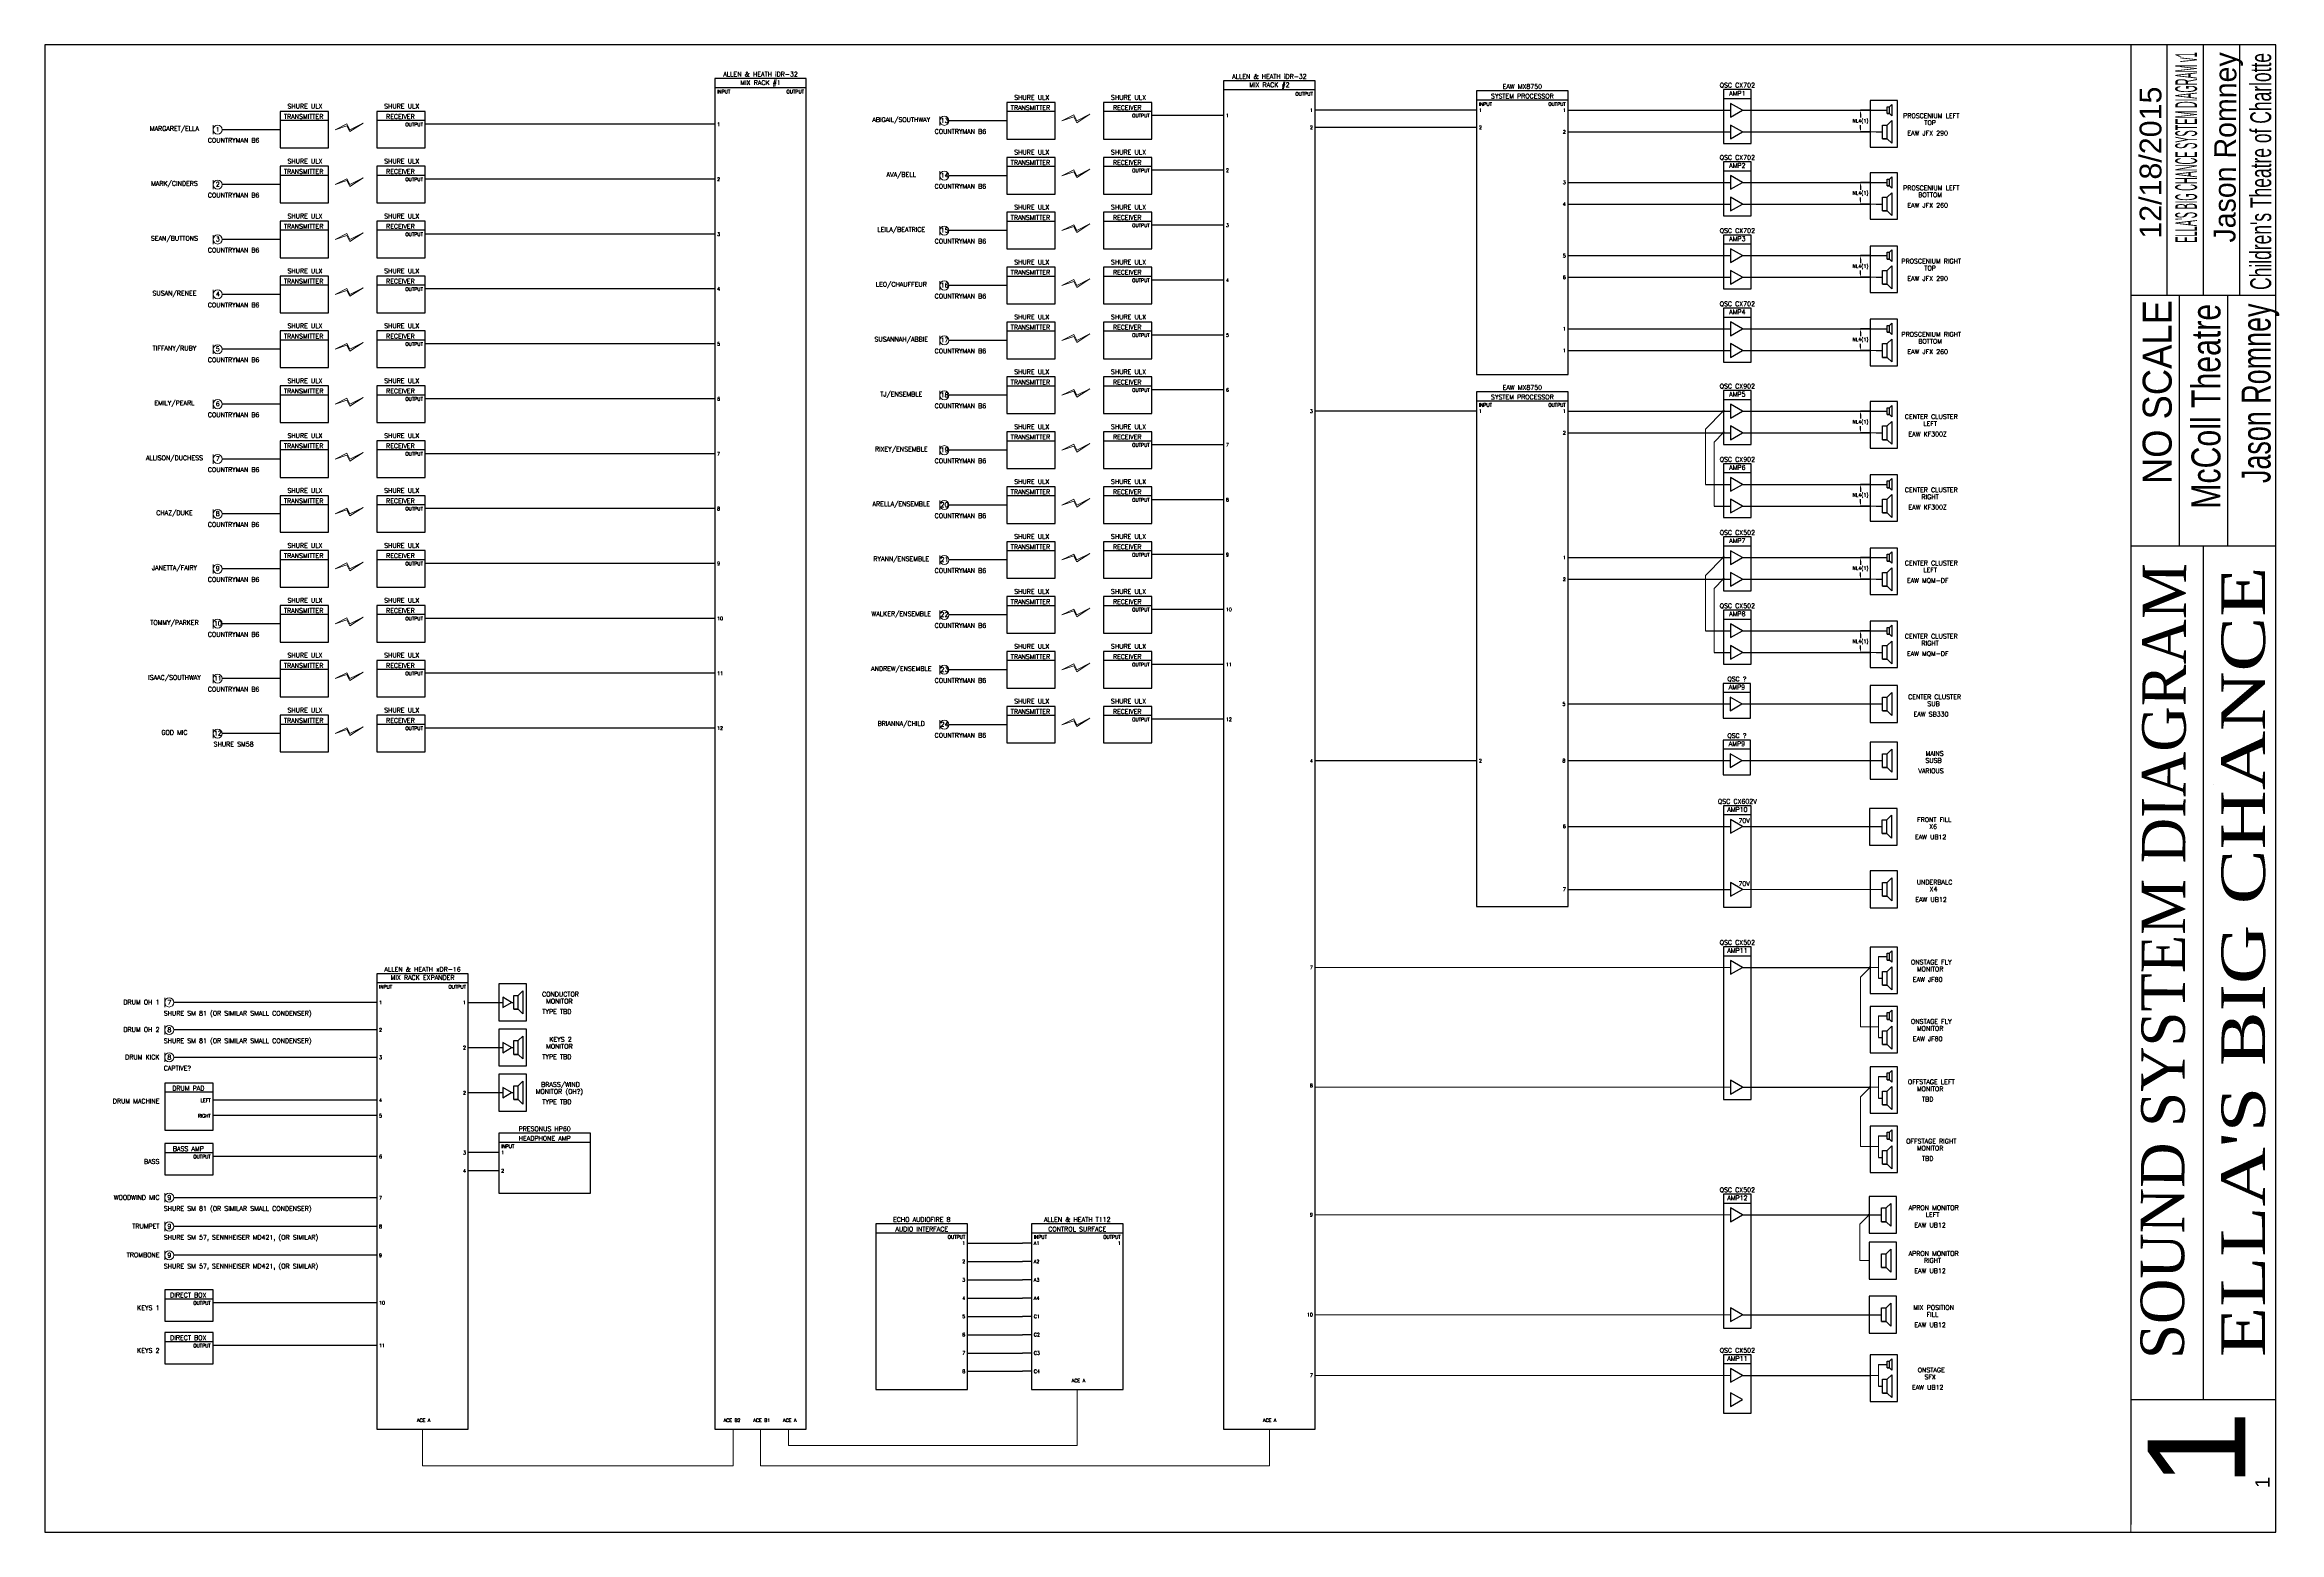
# Paper-space layout 'Layout1' of a CAD drawing. Header units: inches. Extents: x 0.1 to 35.2, y 0 to 23.4.
# The model-space entities are those that its viewports show. They can reach past a viewport. Long polylines and large blocks are cut down to what shows.
import ezdxf
from ezdxf.enums import TextEntityAlignment as Align

# ---------------------------------------------------------------- set-up
doc = ezdxf.new("R2010")
doc.units = ezdxf.units.IN
doc.header["$MEASUREMENT"] = 0
for name, color, linetype in [('0-text', 2, 'Continuous'), ('AV-CONNECT', 6, 'Continuous'), ('AV-EQUIP', 3, 'Continuous'), ('AV-TXTLT', 121, 'Continuous'), ('AV_EQUIP_LT', 8, 'Continuous'), ('BORDER', 1, 'Continuous'), ('labels', 7, 'Continuous'), ('lines', 7, 'Continuous'), ('titles', 7, 'Continuous')]:
    doc.layers.add(name, color=color, linetype=linetype)
doc.styles.add('big number', font='Arial.ttf')
doc.styles.add('romans', font='romans.shx')
doc.styles.add('smalltitles', font='Times New Roman.ttf')
doc.styles.add('Title', font='Times New Roman.ttf')
doc.dimstyles.new('AV-FUNCTIONAL', dxfattribs={"dimtxt": 0.09375, "dimasz": 0.09375, "dimexe": 0, "dimexo": 0, "dimgap": 0.03125, "dimtad": 0, "dimtih": 1, "dimtoh": 1, "dimdec": 4, "dimzin": 0, "dimdsep": 46, "dimtxsty": 'romans', "dimcen": 0.03125, "dimadec": 0, "dimazin": 0, "dimtfac": 1, "dimtdec": 4, "dimtofl": 0, "dimtmove": 0, "dimatfit": 3, "dimfxl": 1, "dimtolj": 1, "dimtzin": 0, "dimarcsym": 0})

# ---------------------------------------------------------------- blocks, each defined once
blk = doc.blocks.new('Border24X36')
blk.add_lwpolyline([(0, 0), (36, 0), (36, 24), (0, 24)], close=True)
at = {"layer": 'BORDER'}
blk.add_line((34.989, 12.063), (34.989, 12.063), dxfattribs=at)
at = {"layer": 'lines'}
for p, q in [((33.659, 24), (33.659, 0.126)), ((34.245, 19.955), (34.245, 24)), ((34.83, 19.955), (34.83, 24)), ((35.415, 19.955), (35.415, 24)), ((36, 19.955), (33.659, 19.955)), ((33.659, 19.955), (33.659, 0.126)), ((34.44, 19.955), (34.44, 15.911)), ((35.22, 19.955), (35.22, 15.911)), ((36, 15.911), (33.659, 15.911)), ((34.83, 2.142), (34.83, 15.911)), ((33.659, 2.142), (36, 2.142))]:
    blk.add_line(p, q, dxfattribs=at)
at = {"style": 'big number', "width": 0.850837, "flags": 4}
blk.add_attdef('SCHOOLNAME', text='', height=0.338, rotation=90, dxfattribs=at).set_placement((35.924, 20.043), (35.924, 23.867), align=Align.FIT)
at = {"layer": 'labels', "style": 'smalltitles', "flags": 2}
for tag, height, p in [('FILENAME', 0.101, (34.312, 20.011)), ('DRAFTER', 0.101, (34.873, 20.028)), ('DATE', 0.101, (33.718, 20.02)), ('THEATRE', 0.101, (34.477, 15.959)), ('DESIGNER', 0.101, (35.264, 15.966)), ('TITLE', 0.101, (33.739, 2.189)), ('SHOW', 0.101, (34.92, 2.208)), ('OF', 0.234, (35.682, 0.183))]:
    blk.add_attdef(tag, text='', height=height, rotation=90, dxfattribs=at).set_placement(p, align=Align.TOP_LEFT)
for tag, p in [('SCALELABEL', (33.815, 15.941)), ('DRAWING#', (33.836, 0.165))]:
    blk.add_attdef(tag, p, '', height=0.101, rotation=90, dxfattribs=at)
at = {"layer": 'titles'}
for tag, height, rotation, style, width, p, p2 in [('FILENAME', 0.351, 90, 'big number', 1.128229, (34.727, 20.804), (34.727, 23.879)), ('DRAFTERNAME', 0.351, 89.6776, 'big number', 2.053873, (35.347, 20.807), (35.364, 23.876)), ('SCALE', 0.468, 90, 'big number', 0.900514, (34.318, 16.911), (34.318, 19.879)), ('THEATRENAME', 0.468, 90, 'big number', 0.792409, (35.105, 16.514), (35.105, 19.819)), ('DESIGNERNAME', 0.468, 90, 'big number', 0.666822, (35.913, 16.929), (35.913, 19.824)), ('DRAWINGTITLE', 0.702, 89.8341, 'Title', 2.232377, (34.515, 2.796), (34.552, 15.634)), ('SHOWNAME', 0.702, 90, 'Title', 2.060976, (35.823, 2.83), (35.823, 15.58))]:
    blk.add_attdef(tag, text='', height=height, rotation=rotation, dxfattribs=dict(at, style=style, width=width)).set_placement(p, p2, align=Align.FIT)
at = {"layer": 'titles', "style": 'big number'}
for tag, height, p in [('DATE', 0.351, (34.152, 22.097)), ('1', 1.577, (35.507, 1.349))]:
    blk.add_attdef(tag, text='', height=height, rotation=90, dxfattribs=at).set_placement(p, align=Align.CENTER)
blk.add_attdef('1', (35.899, 0.714), '', height=0.234, rotation=90, dxfattribs=at)
blk = doc.blocks.new('AV-ldspk-1')
at = {"layer": 'AV-EQUIP'}
blk.add_lwpolyline([(0, -0.1875), (0, 0.1875), (0.125, 0.1875), (0.25, 0.3125), (0.25, -0.3125), (0.125, -0.1875), (0, -0.1875), (0.125, -0.1875), (0.125, 0.1875)], dxfattribs=at)
blk = doc.blocks.new('*D81')
at = {"layer": 'AV-TXTLT', "color": 0, "lineweight": -2, "transparency": 16777216}
for p, q in [((59.283, -18.061), (59.023, -18.061)), ((59.023, -18.155), (59.023, -18.263)), ((59.023, -18.559), (59.023, -18.468)), ((59.283, -18.653), (59.023, -18.653))]:
    blk.add_line(p, q, dxfattribs=at)
at = {"layer": 'AV-TXTLT', "color": 0, "lineweight": 15, "transparency": 16777216}
for points in [[(59.007, -18.155), (59.039, -18.155), (59.023, -18.061)], [(59.007, -18.559), (59.039, -18.559), (59.023, -18.653)]]:
    blk.add_solid(points, dxfattribs=at)
at = {"layer": 'Defpoints', "color": 0, "lineweight": 15, "transparency": 16777216}
for p in [(59.023, -18.061), (59.283, -18.061), (59.283, -18.653)]:
    blk.add_point(p, dxfattribs=at)
at = {"layer": 'AV-TXTLT', "color": 0, "transparency": 16777216, "insert": (59.023, -18.366), "char_height": 0.0938, "attachment_point": 5, "style": 'romans'}
blk.add_mtext('\\A1;NL4(1)', dxfattribs=at)
blk = doc.blocks.new('*D82')
at = {"layer": 'AV-TXTLT', "color": 0, "lineweight": -2, "transparency": 16777216}
for p, q in [((59.283, -20.061), (59.023, -20.061)), ((59.023, -20.155), (59.023, -20.263)), ((59.023, -20.559), (59.023, -20.468)), ((59.283, -20.653), (59.023, -20.653))]:
    blk.add_line(p, q, dxfattribs=at)
at = {"layer": 'AV-TXTLT', "color": 0, "lineweight": 15, "transparency": 16777216}
for points in [[(59.007, -20.155), (59.039, -20.155), (59.023, -20.061)], [(59.007, -20.559), (59.039, -20.559), (59.023, -20.653)]]:
    blk.add_solid(points, dxfattribs=at)
at = {"layer": 'Defpoints', "color": 0, "lineweight": 15, "transparency": 16777216}
for p in [(59.023, -20.061), (59.283, -20.061), (59.283, -20.653)]:
    blk.add_point(p, dxfattribs=at)
at = {"layer": 'AV-TXTLT', "color": 0, "transparency": 16777216, "insert": (59.023, -20.366), "char_height": 0.0938, "attachment_point": 5, "style": 'romans'}
blk.add_mtext('\\A1;NL4(1)', dxfattribs=at)
blk = doc.blocks.new('*D83')
at = {"layer": 'AV-TXTLT', "color": 0, "lineweight": -2, "transparency": 16777216}
for p, q in [((59.283, -22.061), (59.023, -22.061)), ((59.023, -22.155), (59.023, -22.263)), ((59.023, -22.559), (59.023, -22.468)), ((59.283, -22.653), (59.023, -22.653))]:
    blk.add_line(p, q, dxfattribs=at)
at = {"layer": 'AV-TXTLT', "color": 0, "lineweight": 15, "transparency": 16777216}
for points in [[(59.007, -22.155), (59.039, -22.155), (59.023, -22.061)], [(59.007, -22.559), (59.039, -22.559), (59.023, -22.653)]]:
    blk.add_solid(points, dxfattribs=at)
at = {"layer": 'Defpoints', "color": 0, "lineweight": 15, "transparency": 16777216}
for p in [(59.023, -22.061), (59.283, -22.061), (59.283, -22.653)]:
    blk.add_point(p, dxfattribs=at)
at = {"layer": 'AV-TXTLT', "color": 0, "transparency": 16777216, "insert": (59.023, -22.366), "char_height": 0.0938, "attachment_point": 5, "style": 'romans'}
blk.add_mtext('\\A1;NL4(1)', dxfattribs=at)
blk = doc.blocks.new('*D84')
at = {"layer": 'AV-TXTLT', "color": 0, "lineweight": -2, "transparency": 16777216}
for p, q in [((59.283, -24.061), (59.023, -24.061)), ((59.023, -24.155), (59.023, -24.263)), ((59.023, -24.559), (59.023, -24.468)), ((59.283, -24.653), (59.023, -24.653))]:
    blk.add_line(p, q, dxfattribs=at)
at = {"layer": 'AV-TXTLT', "color": 0, "lineweight": 15, "transparency": 16777216}
for points in [[(59.007, -24.155), (59.039, -24.155), (59.023, -24.061)], [(59.007, -24.559), (59.039, -24.559), (59.023, -24.653)]]:
    blk.add_solid(points, dxfattribs=at)
at = {"layer": 'Defpoints', "color": 0, "lineweight": 15, "transparency": 16777216}
for p in [(59.023, -24.061), (59.283, -24.061), (59.283, -24.653)]:
    blk.add_point(p, dxfattribs=at)
at = {"layer": 'AV-TXTLT', "color": 0, "transparency": 16777216, "insert": (59.023, -24.366), "char_height": 0.0938, "attachment_point": 5, "style": 'romans'}
blk.add_mtext('\\A1;NL4(1)', dxfattribs=at)
blk = doc.blocks.new('*D85')
at = {"layer": 'AV-TXTLT', "color": 0, "lineweight": -2, "transparency": 16777216}
for p, q in [((59.283, -9.838), (59.023, -9.838)), ((59.023, -9.932), (59.023, -10.04)), ((59.023, -10.336), (59.023, -10.245)), ((59.283, -10.43), (59.023, -10.43))]:
    blk.add_line(p, q, dxfattribs=at)
at = {"layer": 'AV-TXTLT', "color": 0, "lineweight": 15, "transparency": 16777216}
for points in [[(59.007, -9.932), (59.039, -9.932), (59.023, -9.838)], [(59.007, -10.336), (59.039, -10.336), (59.023, -10.43)]]:
    blk.add_solid(points, dxfattribs=at)
at = {"layer": 'Defpoints', "color": 0, "lineweight": 15, "transparency": 16777216}
for p in [(59.023, -9.838), (59.283, -9.838), (59.283, -10.43)]:
    blk.add_point(p, dxfattribs=at)
at = {"layer": 'AV-TXTLT', "color": 0, "transparency": 16777216, "insert": (59.023, -10.142), "char_height": 0.0938, "attachment_point": 5, "style": 'romans'}
blk.add_mtext('\\A1;NL4(1)', dxfattribs=at)
blk = doc.blocks.new('*D86')
at = {"layer": 'AV-TXTLT', "color": 0, "lineweight": -2, "transparency": 16777216}
for p, q in [((59.283, -11.811), (59.023, -11.811)), ((59.023, -11.905), (59.023, -12.013)), ((59.023, -12.309), (59.023, -12.218)), ((59.283, -12.403), (59.023, -12.403))]:
    blk.add_line(p, q, dxfattribs=at)
at = {"layer": 'AV-TXTLT', "color": 0, "lineweight": 15, "transparency": 16777216}
for points in [[(59.007, -11.905), (59.039, -11.905), (59.023, -11.811)], [(59.007, -12.309), (59.039, -12.309), (59.023, -12.403)]]:
    blk.add_solid(points, dxfattribs=at)
at = {"layer": 'Defpoints', "color": 0, "lineweight": 15, "transparency": 16777216}
for p in [(59.023, -11.811), (59.283, -11.811), (59.283, -12.403)]:
    blk.add_point(p, dxfattribs=at)
at = {"layer": 'AV-TXTLT', "color": 0, "transparency": 16777216, "insert": (59.023, -12.116), "char_height": 0.0938, "attachment_point": 5, "style": 'romans'}
blk.add_mtext('\\A1;NL4(1)', dxfattribs=at)
blk = doc.blocks.new('*D87')
at = {"layer": 'AV-TXTLT', "color": 0, "lineweight": -2, "transparency": 16777216}
for p, q in [((59.283, -13.811), (59.023, -13.811)), ((59.023, -13.905), (59.023, -14.013)), ((59.023, -14.309), (59.023, -14.218)), ((59.283, -14.403), (59.023, -14.403))]:
    blk.add_line(p, q, dxfattribs=at)
at = {"layer": 'AV-TXTLT', "color": 0, "lineweight": 15, "transparency": 16777216}
for points in [[(59.007, -13.905), (59.039, -13.905), (59.023, -13.811)], [(59.007, -14.309), (59.039, -14.309), (59.023, -14.403)]]:
    blk.add_solid(points, dxfattribs=at)
at = {"layer": 'Defpoints', "color": 0, "lineweight": 15, "transparency": 16777216}
for p in [(59.023, -13.811), (59.283, -13.811), (59.283, -14.403)]:
    blk.add_point(p, dxfattribs=at)
at = {"layer": 'AV-TXTLT', "color": 0, "transparency": 16777216, "insert": (59.023, -14.116), "char_height": 0.0938, "attachment_point": 5, "style": 'romans'}
blk.add_mtext('\\A1;NL4(1)', dxfattribs=at)
blk = doc.blocks.new('*D88')
at = {"layer": 'AV-TXTLT', "color": 0, "lineweight": -2, "transparency": 16777216}
for p, q in [((59.283, -15.811), (59.023, -15.811)), ((59.023, -15.905), (59.023, -16.013)), ((59.023, -16.309), (59.023, -16.218)), ((59.283, -16.403), (59.023, -16.403))]:
    blk.add_line(p, q, dxfattribs=at)
at = {"layer": 'AV-TXTLT', "color": 0, "lineweight": 15, "transparency": 16777216}
for points in [[(59.007, -15.905), (59.039, -15.905), (59.023, -15.811)], [(59.007, -16.309), (59.039, -16.309), (59.023, -16.403)]]:
    blk.add_solid(points, dxfattribs=at)
at = {"layer": 'Defpoints', "color": 0, "lineweight": 15, "transparency": 16777216}
for p in [(59.023, -15.811), (59.283, -15.811), (59.283, -16.403)]:
    blk.add_point(p, dxfattribs=at)
at = {"layer": 'AV-TXTLT', "color": 0, "transparency": 16777216, "insert": (59.023, -16.116), "char_height": 0.0938, "attachment_point": 5, "style": 'romans'}
blk.add_mtext('\\A1;NL4(1)', dxfattribs=at)

msp = doc.modelspace()

# ---------------------------------------------------------------- linework, layer by layer
at = {"layer": 'AV-CONNECT'}
for p, q in [((15.83552, -10.3695), (14.25337, -10.3695)), ((27.71646, -10.22228), (19.80209, -10.22228)), ((35.69536, -10.12701), (34.11321, -10.12701)), ((41.6207, -9.97979), (39.66193, -9.97979)), ((48.53258, -9.83814), (44.1207, -9.83814)), ((48.53258, -10.31109), (44.1207, -10.31109)), ((48.53258, -9.83814), (48.28258, -9.83814)), ((48.53258, -10.31109), (48.28258, -10.31109)), ((51.03258, -9.83814), (55.47008, -9.83814)), ((55.79484, -9.83777), (59.28258, -9.83777)), ((59.28258, -9.83777), (59.7514, -9.83777)), ((51.03258, -10.42986), (55.47008, -10.42986)), ((55.79484, -10.42986), (59.28258, -10.42986)), ((59.45449, -10.42986), (59.6264, -10.42986)), ((41.6207, -11.47979), (39.66193, -11.47979)), ((15.83552, -11.8695), (14.25337, -11.8695)), ((27.71646, -11.72228), (19.80209, -11.72228)), ((35.69536, -11.62701), (34.11321, -11.62701)), ((51.03258, -11.81109), (55.47008, -11.81109)), ((55.79484, -11.81109), (59.28258, -11.81109)), ((59.28258, -11.81109), (59.7514, -11.81109)), ((51.03258, -12.40319), (55.47008, -12.40319)), ((55.79484, -12.40319), (59.28258, -12.40319)), ((59.45449, -12.40319), (59.6264, -12.40319)), ((15.83552, -13.3695), (14.25337, -13.3695)), ((27.71646, -13.22228), (19.80209, -13.22228)), ((35.69536, -13.12701), (34.11321, -13.12701)), ((41.6207, -12.97979), (39.66193, -12.97979)), ((51.03258, -13.81109), (55.47008, -13.81109)), ((55.79484, -13.81109), (59.28258, -13.81109)), ((59.28258, -13.81109), (59.7514, -13.81109)), ((35.69536, -14.62701), (34.11321, -14.62701)), ((41.6207, -14.47979), (39.66193, -14.47979)), ((51.03258, -14.40319), (55.47008, -14.40319)), ((55.79484, -14.40319), (59.28258, -14.40319)), ((59.45449, -14.40319), (59.6264, -14.40319)), ((15.83552, -14.8695), (14.25337, -14.8695)), ((27.71646, -14.72228), (19.80209, -14.72228)), ((51.03258, -15.81109), (55.47008, -15.81109)), ((55.79484, -15.81109), (59.28258, -15.81109)), ((59.28258, -15.81109), (59.7514, -15.81109)), ((15.83552, -16.3695), (14.25337, -16.3695)), ((27.71646, -16.22228), (19.80209, -16.22228)), ((35.69536, -16.12701), (34.11321, -16.12701)), ((41.6207, -15.97979), (39.66193, -15.97979)), ((51.03258, -16.40319), (55.47008, -16.40319)), ((55.79484, -16.40319), (59.28258, -16.40319)), ((59.45449, -16.40319), (59.6264, -16.40319)), ((35.69536, -17.62701), (34.11321, -17.62701)), ((41.6207, -17.47979), (39.66193, -17.47979)), ((15.83552, -17.8695), (14.25337, -17.8695)), ((27.71646, -17.72228), (19.80209, -17.72228)), ((48.53258, -18.06109), (44.1207, -18.06109)), ((51.03258, -18.06109), (54.47008, -18.06109)), ((54.47008, -18.06109), (55.47008, -18.06109)), ((55.28258, -18.05005), (54.78258, -18.55005)), ((55.79484, -18.06109), (59.28258, -18.06109)), ((59.28258, -18.06109), (59.7514, -18.06109)), ((51.03258, -18.65319), (51.28259, -18.65319)), ((51.28259, -18.65319), (55.47008, -18.65319)), ((55.28258, -18.64214), (55.02053, -18.90419)), ((55.79484, -18.65319), (59.28258, -18.65319)), ((59.45449, -18.65319), (59.6264, -18.65319)), ((15.83552, -19.3695), (14.25337, -19.3695)), ((27.71646, -19.22228), (19.80209, -19.22228)), ((35.69536, -19.12701), (34.11321, -19.12701)), ((41.6207, -18.97979), (39.66193, -18.97979)), ((54.78258, -20.06109), (55.47008, -20.06109)), ((55.79484, -20.06109), (59.28258, -20.06109)), ((59.28258, -20.06109), (59.7514, -20.06109)), ((27.71646, -20.72228), (19.80209, -20.72228)), ((35.69536, -20.62701), (34.11321, -20.62701)), ((41.6207, -20.47979), (39.66193, -20.47979)), ((55.02053, -20.65319), (55.47008, -20.65319)), ((55.79484, -20.65319), (59.28258, -20.65319)), ((59.45449, -20.65319), (59.6264, -20.65319)), ((15.83552, -20.8695), (14.25337, -20.8695)), ((41.6207, -21.97979), (39.66193, -21.97979)), ((15.83552, -22.3695), (14.25337, -22.3695)), ((27.71646, -22.22228), (19.80209, -22.22228)), ((35.69536, -22.12701), (34.11321, -22.12701)), ((51.03258, -22.06109), (54.47008, -22.06109)), ((54.47008, -22.06109), (55.47008, -22.06109)), ((55.28258, -22.05005), (54.78258, -22.55005)), ((55.79484, -22.06109), (59.28258, -22.06109)), ((59.28258, -22.06109), (59.7514, -22.06109)), ((51.03258, -22.65319), (51.28259, -22.65319)), ((51.28259, -22.65319), (55.47008, -22.65319)), ((55.28258, -22.64214), (55.02053, -22.90419)), ((55.79484, -22.65319), (59.28258, -22.65319)), ((59.45449, -22.65319), (59.6264, -22.65319)), ((27.71646, -23.72228), (19.80209, -23.72228)), ((35.69536, -23.62701), (34.11321, -23.62701)), ((41.6207, -23.47979), (39.66193, -23.47979)), ((15.83552, -23.8695), (14.25337, -23.8695)), ((54.78258, -24.06109), (55.47008, -24.06109)), ((55.79484, -24.06109), (59.28258, -24.06109)), ((59.28258, -24.06109), (59.7514, -24.06109)), ((41.6207, -24.97979), (39.66193, -24.97979)), ((55.02053, -24.65319), (55.47008, -24.65319)), ((55.79484, -24.65319), (59.28258, -24.65319)), ((59.45449, -24.65319), (59.6264, -24.65319)), ((15.83552, -25.3695), (14.25337, -25.3695)), ((27.71646, -25.22228), (19.80209, -25.22228)), ((35.69536, -25.12701), (34.11321, -25.12701)), ((51.02033, -26.06109), (54.45783, -26.06109)), ((54.45783, -26.06109), (55.45783, -26.06109)), ((55.78258, -26.06109), (59.6264, -26.06109)), ((27.71646, -26.72228), (19.80209, -26.72228)), ((35.69536, -26.62701), (34.11321, -26.62701)), ((41.6207, -26.47979), (39.66193, -26.47979)), ((15.83552, -26.8695), (14.25337, -26.8695)), ((48.53258, -27.61597), (44.1207, -27.61597)), ((51.02033, -27.61017), (54.45783, -27.61017)), ((54.45783, -27.61017), (55.45783, -27.61017)), ((55.78258, -27.61017), (59.6264, -27.61017)), ((51.03258, -29.40524), (55.47008, -29.40524)), ((55.79484, -29.40524), (59.61535, -29.40524)), ((51.03258, -31.12641), (55.47008, -31.12641)), ((59.51699, -32.96394), (59.7514, -32.96394)), ((55.79484, -33.25999), (59.28258, -33.25999)), ((59.28258, -33.25999), (59.02053, -33.52204)), ((59.51699, -33.55603), (59.6264, -33.55603)), ((18.47926, -34.21747), (12.93121, -34.21747)), ((20.97926, -34.21489), (21.91924, -34.21489)), ((22.16281, -34.21489), (22.2205, -34.21489)), ((59.51699, -34.58556), (59.7514, -34.58556)), ((18.47926, -34.96747), (12.93121, -34.96747)), ((59.51699, -35.17765), (59.6264, -35.17765)), ((18.47926, -35.71747), (12.93121, -35.71747)), ((20.97926, -35.44813), (21.91924, -35.44813)), ((22.16281, -35.44813), (22.2205, -35.44813)), ((55.79484, -36.53209), (59.28258, -36.53209)), ((59.28258, -36.53209), (59.02053, -36.79414)), ((59.51699, -36.23604), (59.7514, -36.23604)), ((18.47926, -36.88474), (14.00536, -36.88474)), ((20.97926, -36.68138), (21.91924, -36.68138)), ((22.16281, -36.68138), (22.2205, -36.68138)), ((59.51699, -36.82814), (59.6264, -36.82814)), ((18.47926, -37.30958), (14.00536, -37.30958)), ((59.51699, -37.85766), (59.7514, -37.85766)), ((18.47926, -38.42549), (14.00536, -38.42549)), ((21.8166, -38.3161), (20.97926, -38.3161)), ((59.51699, -38.44976), (59.6264, -38.44976)), ((21.8166, -38.8161), (20.97926, -38.8161)), ((18.47926, -39.55214), (12.93121, -39.55214)), ((55.79484, -40.02016), (59.59973, -40.02016)), ((59.26696, -40.00912), (59.00491, -40.27117)), ((18.47926, -40.33863), (12.93121, -40.33863)), ((34.62042, -40.79517), (36.12042, -40.79517)), ((36.37042, -40.79517), (36.12042, -40.79517)), ((18.47926, -41.12513), (12.93121, -41.12513)), ((34.62042, -41.29517), (36.12042, -41.29517)), ((36.37042, -41.29517), (36.12042, -41.29517)), ((34.62042, -41.79517), (36.12042, -41.79517)), ((36.37042, -41.79517), (36.12042, -41.79517)), ((18.47926, -42.42384), (14.00536, -42.42384)), ((34.62042, -42.29517), (36.12042, -42.29517)), ((36.37042, -42.29517), (36.12042, -42.29517)), ((34.62042, -42.79517), (36.12042, -42.79517)), ((34.62042, -43.29517), (36.12042, -43.29517)), ((36.37042, -42.79517), (36.12042, -42.79517)), ((36.37042, -43.29517), (36.12042, -43.29517)), ((55.79484, -42.74813), (59.59973, -42.74813)), ((18.47926, -43.58944), (14.00536, -43.58944)), ((34.62042, -43.79517), (36.12042, -43.79517)), ((36.37042, -43.79517), (36.12042, -43.79517)), ((34.62042, -44.29517), (36.12042, -44.29517)), ((36.37042, -44.29517), (36.12042, -44.29517)), ((55.79484, -44.4054), (59.28258, -44.4054)), ((59.51699, -44.10935), (59.7514, -44.10935)), ((59.51699, -44.70145), (59.6264, -44.70145))]:
    msp.add_line(p, q, dxfattribs=at)
at = {"layer": 'AV-CONNECT', "lineweight": 15}
for p, q in [((59.28258, -10.42986), (59.45449, -10.42986)), ((59.28258, -12.40319), (59.45449, -12.40319)), ((59.28258, -14.40319), (59.45449, -14.40319)), ((59.28258, -16.40319), (59.45449, -16.40319)), ((54.78258, -20.06109), (54.78258, -18.55005)), ((55.02053, -18.90419), (55.02053, -20.65319)), ((59.28258, -18.65319), (59.45449, -18.65319)), ((59.28258, -20.65319), (59.45449, -20.65319)), ((54.78258, -24.06109), (54.78258, -22.55005)), ((55.02053, -22.90419), (55.02053, -24.65319)), ((59.28258, -22.65319), (59.45449, -22.65319)), ((59.28258, -24.65319), (59.45449, -24.65319)), ((55.79484, -31.12641), (58.52033, -31.12641)), ((58.52033, -31.12641), (59.6264, -31.12641)), ((59.51699, -32.96394), (59.51699, -33.55603)), ((55.47008, -33.25999), (44.1207, -33.25999)), ((59.02053, -33.52204), (59.02053, -34.88161)), ((59.51699, -33.25999), (59.28258, -33.25999)), ((59.51699, -34.58556), (59.51699, -35.17765)), ((59.02053, -34.88161), (59.28258, -34.88161)), ((59.51699, -34.88161), (59.28258, -34.88161)), ((55.47008, -36.53209), (44.1207, -36.53209)), ((59.51699, -36.53209), (59.28258, -36.53209)), ((59.51699, -36.23604), (59.51699, -36.82814)), ((59.02053, -36.79414), (59.02053, -38.15371)), ((59.51699, -37.85766), (59.51699, -38.44976)), ((59.02053, -38.15371), (59.28258, -38.15371)), ((59.51699, -38.15371), (59.28258, -38.15371)), ((55.47008, -40.02016), (44.1207, -40.02016)), ((59.00491, -40.27117), (59.00491, -41.27016)), ((59.00491, -41.27016), (59.25591, -41.27016)), ((55.47008, -42.74813), (44.1207, -42.74813)), ((55.47008, -44.4054), (44.1207, -44.4054)), ((59.51699, -44.4054), (59.28258, -44.4054)), ((59.51699, -44.10935), (59.51699, -44.70145)), ((37.62042, -44.79517), (37.62042, -46.32133)), ((19.72926, -46.87904), (19.72926, -45.87904)), ((28.21646, -45.87904), (28.21646, -46.87904)), ((28.96646, -45.87904), (28.96646, -46.87904)), ((29.73332, -46.32133), (29.73332, -45.87904)), ((37.62042, -46.32133), (29.73332, -46.32133)), ((42.8707, -45.87904), (42.8707, -46.87904)), ((28.21646, -46.87904), (19.72926, -46.87904)), ((42.8707, -46.87904), (28.96646, -46.87904))]:
    msp.add_line(p, q, dxfattribs=at)
at = {"layer": 'AV-CONNECT', "const_width": 0.03125}
for points in [[(55.26696, -18.05005, 1), (55.29821, -18.05005, 1)], [(55.26696, -18.64214, 1), (55.29821, -18.64214, 1)], [(55.26696, -22.05005, 1), (55.29821, -22.05005, 1)], [(55.26696, -22.64214, 1), (55.29821, -22.64214, 1)], [(59.26696, -33.25999, 1), (59.29821, -33.25999, 1)], [(59.26696, -36.53209, 1), (59.29821, -36.53209, 1)], [(59.24029, -40.02016, 1), (59.27154, -40.02016, 1)]]:
    msp.add_lwpolyline(points, format="xyb", close=True, dxfattribs=at)
at = {"layer": 'AV-EQUIP'}
for p, q in [((30.21646, -8.97295), (27.71646, -8.97295)), ((27.71646, -8.97295), (27.71646, -45.87904)), ((30.21646, -45.87904), (30.21646, -8.97295)), ((44.1207, -9.03405), (41.6207, -9.03405)), ((41.6207, -9.03405), (41.6207, -45.87904)), ((44.1207, -45.87904), (44.1207, -9.03405)), ((51.03258, -17.53405), (48.53258, -17.53405)), ((48.53258, -17.53405), (48.53258, -31.59068)), ((51.03258, -31.59068), (51.03258, -17.53405)), ((48.53258, -31.59068), (51.03258, -31.59068)), ((20.97926, -33.43183), (18.47926, -33.43183)), ((18.47926, -33.43183), (18.47926, -45.87904)), ((20.97926, -45.87904), (20.97926, -33.43183)), ((24.3166, -37.78905), (21.8166, -37.78905)), ((21.8166, -37.78905), (21.8166, -39.43051)), ((24.3166, -39.43051), (24.3166, -37.78905)), ((21.8166, -39.43051), (24.3166, -39.43051)), ((34.62042, -40.26812), (32.12042, -40.26812)), ((32.12042, -40.26812), (32.12042, -44.79517)), ((34.62042, -44.79517), (34.62042, -40.26812)), ((38.87042, -40.26812), (36.37042, -40.26812)), ((36.37042, -40.26812), (36.37042, -44.79517)), ((38.87042, -44.79517), (38.87042, -40.26812)), ((32.12042, -44.79517), (34.62042, -44.79517)), ((36.37042, -44.79517), (38.87042, -44.79517)), ((18.47926, -45.87904), (20.97926, -45.87904)), ((27.71646, -45.87904), (30.21646, -45.87904)), ((41.6207, -45.87904), (44.1207, -45.87904))]:
    msp.add_line(p, q, dxfattribs=at)
at = {"layer": 'AV-EQUIP', "lineweight": 15}
for p, q in [((14.00604, -10.24775), (14.00604, -10.49595)), ((17.34296, -10.3695), (17.66399, -10.20905)), ((17.66292, -10.2604), (17.34296, -10.3695)), ((17.74418, -10.42298), (17.66292, -10.2604)), ((17.66399, -10.20905), (17.74418, -10.3695)), ((17.66399, -10.26253), (17.74418, -10.42298)), ((17.74418, -10.3695), (18.10594, -10.1887)), ((18.10594, -10.1887), (17.74418, -10.42298)), ((33.86588, -10.00526), (33.86588, -10.25347)), ((37.2028, -10.12701), (37.52384, -9.96657)), ((37.52277, -10.01791), (37.2028, -10.12701)), ((37.60402, -10.18049), (37.52277, -10.01791)), ((37.52384, -9.96657), (37.60402, -10.12701)), ((37.52384, -10.02005), (37.60402, -10.18049)), ((37.60402, -10.12701), (37.96579, -9.94621)), ((37.96579, -9.94621), (37.60402, -10.18049)), ((33.86588, -11.50526), (33.86588, -11.75347)), ((37.2028, -11.62701), (37.52384, -11.46657)), ((37.52277, -11.51791), (37.2028, -11.62701)), ((37.60402, -11.68049), (37.52277, -11.51791)), ((37.52384, -11.46657), (37.60402, -11.62701)), ((37.52384, -11.52005), (37.60402, -11.68049)), ((37.60402, -11.62701), (37.96579, -11.44621)), ((37.96579, -11.44621), (37.60402, -11.68049)), ((14.00604, -11.74775), (14.00604, -11.99595)), ((17.34296, -11.8695), (17.66399, -11.70905)), ((17.66292, -11.7604), (17.34296, -11.8695)), ((17.74418, -11.92298), (17.66292, -11.7604)), ((17.66399, -11.70905), (17.74418, -11.8695)), ((17.66399, -11.76253), (17.74418, -11.92298)), ((17.74418, -11.8695), (18.10594, -11.6887)), ((18.10594, -11.6887), (17.74418, -11.92298)), ((14.00604, -13.24775), (14.00604, -13.49595)), ((17.34296, -13.3695), (17.66399, -13.20905)), ((17.66292, -13.2604), (17.34296, -13.3695)), ((17.74418, -13.42298), (17.66292, -13.2604)), ((17.66399, -13.20905), (17.74418, -13.3695)), ((17.66399, -13.26253), (17.74418, -13.42298)), ((17.74418, -13.3695), (18.10594, -13.1887)), ((18.10594, -13.1887), (17.74418, -13.42298)), ((33.86588, -13.00526), (33.86588, -13.25347)), ((37.2028, -13.12701), (37.52384, -12.96657)), ((37.52277, -13.01791), (37.2028, -13.12701)), ((37.60402, -13.18049), (37.52277, -13.01791)), ((37.52384, -12.96657), (37.60402, -13.12701)), ((37.52384, -13.02005), (37.60402, -13.18049)), ((37.60402, -13.12701), (37.96579, -12.94621)), ((37.96579, -12.94621), (37.60402, -13.18049)), ((33.86588, -14.50526), (33.86588, -14.75347)), ((37.2028, -14.62701), (37.52384, -14.46657)), ((37.52277, -14.51791), (37.2028, -14.62701)), ((37.60402, -14.68049), (37.52277, -14.51791)), ((37.52384, -14.46657), (37.60402, -14.62701)), ((37.52384, -14.52005), (37.60402, -14.68049)), ((37.60402, -14.62701), (37.96579, -14.44621)), ((37.96579, -14.44621), (37.60402, -14.68049)), ((14.00604, -14.74775), (14.00604, -14.99595)), ((17.34296, -14.8695), (17.66399, -14.70905)), ((17.66292, -14.7604), (17.34296, -14.8695)), ((17.74418, -14.92298), (17.66292, -14.7604)), ((17.66399, -14.70905), (17.74418, -14.8695)), ((17.66399, -14.76253), (17.74418, -14.92298)), ((17.74418, -14.8695), (18.10594, -14.6887)), ((18.10594, -14.6887), (17.74418, -14.92298)), ((14.00604, -16.24775), (14.00604, -16.49595)), ((17.34296, -16.3695), (17.66399, -16.20905)), ((17.66292, -16.2604), (17.34296, -16.3695)), ((17.74418, -16.42298), (17.66292, -16.2604)), ((17.66399, -16.20905), (17.74418, -16.3695)), ((17.66399, -16.26253), (17.74418, -16.42298)), ((17.74418, -16.3695), (18.10594, -16.1887)), ((18.10594, -16.1887), (17.74418, -16.42298)), ((33.86588, -16.00526), (33.86588, -16.25347)), ((37.2028, -16.12701), (37.52384, -15.96657)), ((37.52277, -16.01791), (37.2028, -16.12701)), ((37.60402, -16.18049), (37.52277, -16.01791)), ((37.52384, -15.96657), (37.60402, -16.12701)), ((37.52384, -16.02005), (37.60402, -16.18049)), ((37.60402, -16.12701), (37.96579, -15.94621)), ((37.96579, -15.94621), (37.60402, -16.18049)), ((17.74418, -17.8695), (18.10594, -17.6887)), ((18.10594, -17.6887), (17.74418, -17.92298)), ((33.86588, -17.50526), (33.86588, -17.75347)), ((37.2028, -17.62701), (37.52384, -17.46657)), ((37.52277, -17.51791), (37.2028, -17.62701)), ((37.60402, -17.68049), (37.52277, -17.51791)), ((37.52384, -17.46657), (37.60402, -17.62701)), ((37.52384, -17.52005), (37.60402, -17.68049)), ((37.60402, -17.62701), (37.96579, -17.44621)), ((37.96579, -17.44621), (37.60402, -17.68049)), ((14.00604, -17.74775), (14.00604, -17.99595)), ((17.34296, -17.8695), (17.66399, -17.70905)), ((17.66292, -17.7604), (17.34296, -17.8695)), ((17.74418, -17.92298), (17.66292, -17.7604)), ((17.66399, -17.70905), (17.74418, -17.8695)), ((17.66399, -17.76253), (17.74418, -17.92298)), ((14.00604, -19.24775), (14.00604, -19.49595)), ((17.34296, -19.3695), (17.66399, -19.20905)), ((17.66292, -19.2604), (17.34296, -19.3695)), ((17.74418, -19.42298), (17.66292, -19.2604)), ((17.66399, -19.20905), (17.74418, -19.3695)), ((17.66399, -19.26253), (17.74418, -19.42298)), ((17.74418, -19.3695), (18.10594, -19.1887)), ((18.10594, -19.1887), (17.74418, -19.42298)), ((33.86588, -19.00526), (33.86588, -19.25347)), ((37.2028, -19.12701), (37.52384, -18.96657)), ((37.52277, -19.01791), (37.2028, -19.12701)), ((37.60402, -19.18049), (37.52277, -19.01791)), ((37.52384, -18.96657), (37.60402, -19.12701)), ((37.52384, -19.02005), (37.60402, -19.18049)), ((37.60402, -19.12701), (37.96579, -18.94621)), ((37.96579, -18.94621), (37.60402, -19.18049)), ((14.00604, -20.74775), (14.00604, -20.99595)), ((17.34296, -20.8695), (17.66399, -20.70905)), ((17.66292, -20.7604), (17.34296, -20.8695)), ((17.74418, -20.92298), (17.66292, -20.7604)), ((17.66399, -20.70905), (17.74418, -20.8695)), ((17.74418, -20.8695), (18.10594, -20.6887)), ((18.10594, -20.6887), (17.74418, -20.92298)), ((33.86588, -20.50526), (33.86588, -20.75347)), ((37.2028, -20.62701), (37.52384, -20.46657)), ((37.52277, -20.51791), (37.2028, -20.62701)), ((37.60402, -20.68049), (37.52277, -20.51791)), ((37.52384, -20.46657), (37.60402, -20.62701)), ((37.52384, -20.52005), (37.60402, -20.68049)), ((37.60402, -20.62701), (37.96579, -20.44621)), ((37.96579, -20.44621), (37.60402, -20.68049)), ((17.66399, -20.76253), (17.74418, -20.92298)), ((37.2028, -22.12701), (37.52384, -21.96657)), ((37.52384, -21.96657), (37.60402, -22.12701)), ((37.60402, -22.12701), (37.96579, -21.94621)), ((37.96579, -21.94621), (37.60402, -22.18049)), ((14.00604, -22.24775), (14.00604, -22.49595)), ((17.34296, -22.3695), (17.66399, -22.20905)), ((17.66292, -22.2604), (17.34296, -22.3695)), ((17.74418, -22.42298), (17.66292, -22.2604)), ((17.66399, -22.20905), (17.74418, -22.3695)), ((17.66399, -22.26253), (17.74418, -22.42298)), ((17.74418, -22.3695), (18.10594, -22.1887)), ((18.10594, -22.1887), (17.74418, -22.42298)), ((33.86588, -22.00526), (33.86588, -22.25347)), ((37.52277, -22.01791), (37.2028, -22.12701)), ((37.60402, -22.18049), (37.52277, -22.01791)), ((37.52384, -22.02005), (37.60402, -22.18049)), ((14.00604, -23.74775), (14.00604, -23.99595)), ((17.34296, -23.8695), (17.66399, -23.70905)), ((17.66292, -23.7604), (17.34296, -23.8695)), ((17.74418, -23.92298), (17.66292, -23.7604)), ((17.66399, -23.70905), (17.74418, -23.8695)), ((17.66399, -23.76253), (17.74418, -23.92298)), ((17.74418, -23.8695), (18.10594, -23.6887)), ((18.10594, -23.6887), (17.74418, -23.92298)), ((33.86588, -23.50526), (33.86588, -23.75347)), ((37.2028, -23.62701), (37.52384, -23.46657)), ((37.52277, -23.51791), (37.2028, -23.62701)), ((37.60402, -23.68049), (37.52277, -23.51791)), ((37.52384, -23.46657), (37.60402, -23.62701)), ((37.52384, -23.52005), (37.60402, -23.68049)), ((37.60402, -23.62701), (37.96579, -23.44621)), ((37.96579, -23.44621), (37.60402, -23.68049)), ((33.86588, -25.00526), (33.86588, -25.25347)), ((37.2028, -25.12701), (37.52384, -24.96657)), ((37.52277, -25.01791), (37.2028, -25.12701)), ((37.60402, -25.18049), (37.52277, -25.01791)), ((37.52384, -24.96657), (37.60402, -25.12701)), ((37.52384, -25.02005), (37.60402, -25.18049)), ((37.60402, -25.12701), (37.96579, -24.94621)), ((37.96579, -24.94621), (37.60402, -25.18049)), ((14.00604, -25.24775), (14.00604, -25.49595)), ((17.34296, -25.3695), (17.66399, -25.20905)), ((17.66292, -25.2604), (17.34296, -25.3695)), ((17.74418, -25.42298), (17.66292, -25.2604)), ((17.66399, -25.20905), (17.74418, -25.3695)), ((17.66399, -25.26253), (17.74418, -25.42298)), ((17.74418, -25.3695), (18.10594, -25.1887)), ((18.10594, -25.1887), (17.74418, -25.42298)), ((14.00604, -26.74775), (14.00604, -26.99595)), ((17.34296, -26.8695), (17.66399, -26.70905)), ((17.66292, -26.7604), (17.34296, -26.8695)), ((17.74418, -26.92298), (17.66292, -26.7604)), ((17.66399, -26.70905), (17.74418, -26.8695)), ((17.66399, -26.76253), (17.74418, -26.92298)), ((17.74418, -26.8695), (18.10594, -26.6887)), ((18.10594, -26.6887), (17.74418, -26.92298)), ((33.86588, -26.50526), (33.86588, -26.75347)), ((37.2028, -26.62701), (37.52384, -26.46657)), ((37.52277, -26.51791), (37.2028, -26.62701)), ((37.60402, -26.68049), (37.52277, -26.51791)), ((37.52384, -26.46657), (37.60402, -26.62701)), ((37.52384, -26.52005), (37.60402, -26.68049)), ((37.60402, -26.62701), (37.96579, -26.44621)), ((37.96579, -26.44621), (37.60402, -26.68049)), ((12.6832, -34.09337), (12.6832, -34.34158)), ((12.6832, -34.84337), (12.6832, -35.09158)), ((12.6832, -35.59337), (12.6832, -35.84158)), ((12.6832, -39.42803), (12.6832, -39.67624)), ((12.6832, -40.21453), (12.6832, -40.46274)), ((12.6832, -41.00103), (12.6832, -41.24924))]:
    msp.add_line(p, q, dxfattribs=at)
at = {"layer": 'AV-EQUIP'}
for points in [[(35.69536, -10.62701), (37.01819, -10.62701), (37.01819, -9.62701), (35.69536, -9.62701)], [(38.3391, -10.62701), (39.66193, -10.62701), (39.66193, -9.62701), (38.3391, -9.62701)], [(48.53258, -17.06109), (51.03258, -17.06109), (51.03258, -9.31109), (48.53258, -9.31109)], [(55.28258, -10.74686), (56.03258, -10.74686), (56.03258, -9.27527), (55.28258, -9.27527)], [(55.47008, -9.65027), (55.47008, -10.02527), (55.79484, -9.83777)], [(59.28258, -10.84502), (60.03258, -10.84502), (60.03258, -9.57629), (59.28258, -9.57629)], [(15.83552, -10.8695), (17.15835, -10.8695), (17.15835, -9.8695), (15.83552, -9.8695)], [(18.47926, -10.8695), (19.80209, -10.8695), (19.80209, -9.8695), (18.47926, -9.8695)], [(55.47008, -10.24236), (55.47008, -10.61736), (55.79484, -10.42986)], [(15.83552, -12.3695), (17.15835, -12.3695), (17.15835, -11.3695), (15.83552, -11.3695)], [(18.47926, -12.3695), (19.80209, -12.3695), (19.80209, -11.3695), (18.47926, -11.3695)], [(35.69536, -12.12701), (37.01819, -12.12701), (37.01819, -11.12701), (35.69536, -11.12701)], [(38.3391, -12.12701), (39.66193, -12.12701), (39.66193, -11.12701), (38.3391, -11.12701)], [(55.28258, -12.72018), (56.03258, -12.72018), (56.03258, -11.24859), (55.28258, -11.24859)], [(59.28258, -12.81835), (60.03258, -12.81835), (60.03258, -11.54962), (59.28258, -11.54962)], [(55.47008, -11.62359), (55.47008, -11.99859), (55.79484, -11.81109)], [(35.69536, -13.62701), (37.01819, -13.62701), (37.01819, -12.62701), (35.69536, -12.62701)], [(38.3391, -13.62701), (39.66193, -13.62701), (39.66193, -12.62701), (38.3391, -12.62701)], [(55.47008, -12.21569), (55.47008, -12.59069), (55.79484, -12.40319)], [(15.83552, -13.8695), (17.15835, -13.8695), (17.15835, -12.8695), (15.83552, -12.8695)], [(18.47926, -13.8695), (19.80209, -13.8695), (19.80209, -12.8695), (18.47926, -12.8695)], [(55.28258, -14.72018), (56.03258, -14.72018), (56.03258, -13.24859), (55.28258, -13.24859)], [(55.47008, -13.62359), (55.47008, -13.99859), (55.79484, -13.81109)], [(59.28258, -14.81835), (60.03258, -14.81835), (60.03258, -13.54962), (59.28258, -13.54962)], [(15.83552, -15.3695), (17.15835, -15.3695), (17.15835, -14.3695), (15.83552, -14.3695)], [(18.47926, -15.3695), (19.80209, -15.3695), (19.80209, -14.3695), (18.47926, -14.3695)], [(35.69536, -15.12701), (37.01819, -15.12701), (37.01819, -14.12701), (35.69536, -14.12701)], [(38.3391, -15.12701), (39.66193, -15.12701), (39.66193, -14.12701), (38.3391, -14.12701)], [(55.47008, -14.21569), (55.47008, -14.59069), (55.79484, -14.40319)], [(55.28258, -16.72018), (56.03258, -16.72018), (56.03258, -15.24859), (55.28258, -15.24859)], [(15.83552, -16.8695), (17.15835, -16.8695), (17.15835, -15.8695), (15.83552, -15.8695)], [(18.47926, -16.8695), (19.80209, -16.8695), (19.80209, -15.8695), (18.47926, -15.8695)], [(35.69536, -16.62701), (37.01819, -16.62701), (37.01819, -15.62701), (35.69536, -15.62701)], [(38.3391, -16.62701), (39.66193, -16.62701), (39.66193, -15.62701), (38.3391, -15.62701)], [(55.47008, -15.62359), (55.47008, -15.99859), (55.79484, -15.81109)], [(59.28258, -16.81835), (60.03258, -16.81835), (60.03258, -15.54962), (59.28258, -15.54962)], [(55.47008, -16.21569), (55.47008, -16.59069), (55.79484, -16.40319)], [(15.83552, -18.3695), (17.15835, -18.3695), (17.15835, -17.3695), (15.83552, -17.3695)], [(18.47926, -18.3695), (19.80209, -18.3695), (19.80209, -17.3695), (18.47926, -17.3695)], [(35.69536, -18.12701), (37.01819, -18.12701), (37.01819, -17.12701), (35.69536, -17.12701)], [(38.3391, -18.12701), (39.66193, -18.12701), (39.66193, -17.12701), (38.3391, -17.12701)], [(55.28258, -18.97018), (56.03258, -18.97018), (56.03258, -17.49859), (55.28258, -17.49859)], [(55.47008, -17.87359), (55.47008, -18.24859), (55.79484, -18.06109)], [(59.28258, -19.06835), (60.03258, -19.06835), (60.03258, -17.79962), (59.28258, -17.79962)], [(15.83552, -19.8695), (17.15835, -19.8695), (17.15835, -18.8695), (15.83552, -18.8695)], [(18.47926, -19.8695), (19.80209, -19.8695), (19.80209, -18.8695), (18.47926, -18.8695)], [(35.69536, -19.62701), (37.01819, -19.62701), (37.01819, -18.62701), (35.69536, -18.62701)], [(38.3391, -19.62701), (39.66193, -19.62701), (39.66193, -18.62701), (38.3391, -18.62701)], [(55.47008, -18.46569), (55.47008, -18.84069), (55.79484, -18.65319)], [(55.28258, -20.97018), (56.03258, -20.97018), (56.03258, -19.49859), (55.28258, -19.49859)], [(35.69536, -21.12701), (37.01819, -21.12701), (37.01819, -20.12701), (35.69536, -20.12701)], [(38.3391, -21.12701), (39.66193, -21.12701), (39.66193, -20.12701), (38.3391, -20.12701)], [(55.47008, -19.87359), (55.47008, -20.24859), (55.79484, -20.06109)], [(59.28258, -21.06835), (60.03258, -21.06835), (60.03258, -19.79962), (59.28258, -19.79962)], [(15.83552, -21.3695), (17.15835, -21.3695), (17.15835, -20.3695), (15.83552, -20.3695)], [(18.47926, -21.3695), (19.80209, -21.3695), (19.80209, -20.3695), (18.47926, -20.3695)], [(55.47008, -20.46569), (55.47008, -20.84069), (55.79484, -20.65319)], [(15.83552, -22.8695), (17.15835, -22.8695), (17.15835, -21.8695), (15.83552, -21.8695)], [(18.47926, -22.8695), (19.80209, -22.8695), (19.80209, -21.8695), (18.47926, -21.8695)], [(35.69536, -22.62701), (37.01819, -22.62701), (37.01819, -21.62701), (35.69536, -21.62701)], [(38.3391, -22.62701), (39.66193, -22.62701), (39.66193, -21.62701), (38.3391, -21.62701)], [(55.28258, -22.97018), (56.03258, -22.97018), (56.03258, -21.49859), (55.28258, -21.49859)], [(55.47008, -21.87359), (55.47008, -22.24859), (55.79484, -22.06109)], [(59.28258, -23.06835), (60.03258, -23.06835), (60.03258, -21.79962), (59.28258, -21.79962)], [(55.47008, -22.46569), (55.47008, -22.84069), (55.79484, -22.65319)], [(35.69536, -24.12701), (37.01819, -24.12701), (37.01819, -23.12701), (35.69536, -23.12701)], [(38.3391, -24.12701), (39.66193, -24.12701), (39.66193, -23.12701), (38.3391, -23.12701)], [(15.83552, -24.3695), (17.15835, -24.3695), (17.15835, -23.3695), (15.83552, -23.3695)], [(18.47926, -24.3695), (19.80209, -24.3695), (19.80209, -23.3695), (18.47926, -23.3695)], [(55.28258, -24.97018), (56.03258, -24.97018), (56.03258, -23.49859), (55.28258, -23.49859)], [(59.28258, -25.06835), (60.03258, -25.06835), (60.03258, -23.79962), (59.28258, -23.79962)], [(55.47008, -23.87359), (55.47008, -24.24859), (55.79484, -24.06109)], [(15.83552, -25.8695), (17.15835, -25.8695), (17.15835, -24.8695), (15.83552, -24.8695)], [(18.47926, -25.8695), (19.80209, -25.8695), (19.80209, -24.8695), (18.47926, -24.8695)], [(35.69536, -25.62701), (37.01819, -25.62701), (37.01819, -24.62701), (35.69536, -24.62701)], [(38.3391, -25.62701), (39.66193, -25.62701), (39.66193, -24.62701), (38.3391, -24.62701)], [(55.47008, -24.46569), (55.47008, -24.84069), (55.79484, -24.65319)], [(55.27033, -26.44652), (56.02033, -26.44652), (56.02033, -25.49859), (55.27033, -25.49859)], [(59.28258, -26.56468), (60.03258, -26.56468), (60.03258, -25.5575), (59.28258, -25.5575)], [(35.69536, -27.12701), (37.01819, -27.12701), (37.01819, -26.12701), (35.69536, -26.12701)], [(38.3391, -27.12701), (39.66193, -27.12701), (39.66193, -26.12701), (38.3391, -26.12701)], [(55.45783, -25.87359), (55.45783, -26.24859), (55.78258, -26.06109)], [(15.83552, -27.3695), (17.15835, -27.3695), (17.15835, -26.3695), (15.83552, -26.3695)], [(18.47926, -27.3695), (19.80209, -27.3695), (19.80209, -26.3695), (18.47926, -26.3695)], [(55.27033, -27.99559), (56.02033, -27.99559), (56.02033, -27.04767), (55.27033, -27.04767)], [(55.45783, -27.42267), (55.45783, -27.79767), (55.78258, -27.61017)], [(59.28258, -28.11376), (60.03258, -28.11376), (60.03258, -27.10658), (59.28258, -27.10658)], [(55.28258, -31.60914), (56.03258, -31.60914), (56.03258, -28.84274), (55.28258, -28.84274)], [(55.47008, -29.21774), (55.47008, -29.59274), (55.79484, -29.40524)], [(59.27154, -29.91987), (60.02154, -29.91987), (60.02154, -28.91269), (59.27154, -28.91269)], [(55.47008, -30.93891), (55.47008, -31.31391), (55.79484, -31.12641)], [(59.28258, -31.63), (60.03258, -31.63), (60.03258, -30.62282), (59.28258, -30.62282)], [(55.28258, -36.86479), (56.03258, -36.86479), (56.03258, -32.69749), (55.28258, -32.69749)], [(59.28258, -33.97119), (60.03258, -33.97119), (60.03258, -32.70246), (59.28258, -32.70246)], [(55.47008, -33.07249), (55.47008, -33.44749), (55.79484, -33.25999)], [(21.8166, -34.71848), (22.5666, -34.71848), (22.5666, -33.7113), (21.8166, -33.7113)], [(21.91924, -34.07426), (21.91924, -34.35551), (22.16281, -34.21489)], [(59.28258, -35.59282), (60.03258, -35.59282), (60.03258, -34.32409), (59.28258, -34.32409)], [(21.8166, -35.95172), (22.5666, -35.95172), (22.5666, -34.94454), (21.8166, -34.94454)], [(21.91924, -35.30751), (21.91924, -35.58876), (22.16281, -35.44813)], [(59.28258, -37.2433), (60.03258, -37.2433), (60.03258, -35.97457), (59.28258, -35.97457)], [(12.6832, -37.70804), (14.00604, -37.70804), (14.00604, -36.42114), (12.6832, -36.42114)], [(21.8166, -37.18497), (22.5666, -37.18497), (22.5666, -36.17779), (21.8166, -36.17779)], [(21.91924, -36.54076), (21.91924, -36.82201), (22.16281, -36.68138)], [(55.47008, -36.34459), (55.47008, -36.71959), (55.79484, -36.53209)], [(59.28258, -38.86492), (60.03258, -38.86492), (60.03258, -37.59619), (59.28258, -37.59619)], [(12.6832, -38.92549), (14.00604, -38.92549), (14.00604, -38.07271), (12.6832, -38.07271)], [(55.28258, -43.12074), (56.03258, -43.12074), (56.03258, -39.45766), (55.28258, -39.45766)], [(59.25591, -40.52376), (60.00591, -40.52376), (60.00591, -39.51657), (59.25591, -39.51657)], [(55.47008, -39.83266), (55.47008, -40.20766), (55.79484, -40.02016)], [(59.25591, -41.77376), (60.00591, -41.77376), (60.00591, -40.76657), (59.25591, -40.76657)], [(12.6832, -42.92384), (14.00604, -42.92384), (14.00604, -42.07106), (12.6832, -42.07106)], [(55.47008, -42.56063), (55.47008, -42.93563), (55.79484, -42.74813)], [(59.25591, -43.25172), (60.00591, -43.25172), (60.00591, -42.24454), (59.25591, -42.24454)], [(12.6832, -44.08944), (14.00604, -44.08944), (14.00604, -43.23665), (12.6832, -43.23665)], [(55.28258, -45.43475), (56.03258, -45.43475), (56.03258, -43.8429), (55.28258, -43.8429)], [(59.28258, -45.11661), (60.03258, -45.11661), (60.03258, -43.84788), (59.28258, -43.84788)], [(55.47008, -44.2179), (55.47008, -44.5929), (55.79484, -44.4054)], [(55.47008, -44.87891), (55.47008, -45.25391), (55.79484, -45.06641)]]:
    msp.add_lwpolyline(points, close=True, dxfattribs=at)
at = {"layer": 'AV-EQUIP', "lineweight": 15}
for centre in [(14.13004, -10.3695), (33.98988, -10.12701), (33.98988, -11.62701), (14.13004, -11.8695), (14.13004, -13.3695), (33.98988, -13.12701), (33.98988, -14.62701), (14.13004, -14.8695), (14.13004, -16.3695), (33.98988, -16.12701), (33.98988, -17.62701), (14.13004, -17.8695), (14.13004, -19.3695), (33.98988, -19.12701), (14.13004, -20.8695), (33.98988, -20.62701), (14.13004, -22.3695), (33.98988, -22.12701), (14.13004, -23.8695), (33.98988, -23.62701), (33.98988, -25.12701), (14.13004, -25.3695), (14.13004, -26.8695), (33.98988, -26.62701), (12.80721, -34.21747), (12.80721, -34.96747), (12.80721, -35.71747), (12.80721, -39.55214), (12.80721, -40.33863), (12.80721, -41.12513)]:
    msp.add_circle(centre, 0.12401, dxfattribs=at)
at = {"layer": 'AV-TXTLT'}
for p, q in [((30.21646, -9.22295), (27.71646, -9.22295)), ((44.1207, -9.28405), (41.6207, -9.28405)), ((51.03258, -9.56109), (48.53258, -9.56109)), ((56.03258, -9.52527), (55.28258, -9.52527)), ((17.15835, -10.1195), (15.83552, -10.1195)), ((19.80209, -10.1195), (18.47926, -10.1195)), ((37.01819, -9.87701), (35.69536, -9.87701)), ((39.66193, -9.87701), (38.3391, -9.87701)), ((37.01819, -11.37701), (35.69536, -11.37701)), ((39.66193, -11.37701), (38.3391, -11.37701)), ((56.03258, -11.49859), (55.28258, -11.49859)), ((17.15835, -11.6195), (15.83552, -11.6195)), ((19.80209, -11.6195), (18.47926, -11.6195)), ((17.15835, -13.1195), (15.83552, -13.1195)), ((19.80209, -13.1195), (18.47926, -13.1195)), ((37.01819, -12.87701), (35.69536, -12.87701)), ((39.66193, -12.87701), (38.3391, -12.87701)), ((56.03258, -13.49859), (55.28258, -13.49859)), ((17.15835, -14.6195), (15.83552, -14.6195)), ((19.80209, -14.6195), (18.47926, -14.6195)), ((37.01819, -14.37701), (35.69536, -14.37701)), ((39.66193, -14.37701), (38.3391, -14.37701)), ((56.03258, -15.49859), (55.28258, -15.49859)), ((17.15835, -16.1195), (15.83552, -16.1195)), ((19.80209, -16.1195), (18.47926, -16.1195)), ((37.01819, -15.87701), (35.69536, -15.87701)), ((39.66193, -15.87701), (38.3391, -15.87701)), ((17.15835, -17.6195), (15.83552, -17.6195)), ((19.80209, -17.6195), (18.47926, -17.6195)), ((37.01819, -17.37701), (35.69536, -17.37701)), ((39.66193, -17.37701), (38.3391, -17.37701)), ((51.03258, -17.78405), (48.53258, -17.78405)), ((56.03258, -17.74859), (55.28258, -17.74859)), ((37.01819, -18.87701), (35.69536, -18.87701)), ((39.66193, -18.87701), (38.3391, -18.87701)), ((17.15835, -19.1195), (15.83552, -19.1195)), ((19.80209, -19.1195), (18.47926, -19.1195)), ((56.03258, -19.74859), (55.28258, -19.74859)), ((17.15835, -20.6195), (15.83552, -20.6195)), ((19.80209, -20.6195), (18.47926, -20.6195)), ((37.01819, -20.37701), (35.69536, -20.37701)), ((39.66193, -20.37701), (38.3391, -20.37701)), ((37.01819, -21.87701), (35.69536, -21.87701)), ((39.66193, -21.87701), (38.3391, -21.87701)), ((56.03258, -21.74859), (55.28258, -21.74859)), ((17.15835, -22.1195), (15.83552, -22.1195)), ((19.80209, -22.1195), (18.47926, -22.1195)), ((17.15835, -23.6195), (15.83552, -23.6195)), ((19.80209, -23.6195), (18.47926, -23.6195)), ((37.01819, -23.37701), (35.69536, -23.37701)), ((39.66193, -23.37701), (38.3391, -23.37701)), ((56.03258, -23.74859), (55.28258, -23.74859)), ((37.01819, -24.87701), (35.69536, -24.87701)), ((39.66193, -24.87701), (38.3391, -24.87701)), ((17.15835, -25.1195), (15.83552, -25.1195)), ((19.80209, -25.1195), (18.47926, -25.1195)), ((56.02033, -25.74859), (55.27033, -25.74859)), ((17.15835, -26.6195), (15.83552, -26.6195)), ((19.80209, -26.6195), (18.47926, -26.6195)), ((37.01819, -26.37701), (35.69536, -26.37701)), ((39.66193, -26.37701), (38.3391, -26.37701)), ((56.02033, -27.29767), (55.27033, -27.29767)), ((56.03258, -29.09274), (55.28258, -29.09274)), ((56.03258, -32.94749), (55.28258, -32.94749)), ((20.97926, -33.68183), (18.47926, -33.68183)), ((14.00604, -36.67114), (12.6832, -36.67114)), ((14.00604, -38.32271), (12.6832, -38.32271)), ((24.3166, -38.03905), (21.8166, -38.03905)), ((56.03258, -39.70766), (55.28258, -39.70766)), ((34.62042, -40.51812), (32.12042, -40.51812)), ((38.87042, -40.51812), (36.37042, -40.51812)), ((14.00604, -42.32106), (12.6832, -42.32106)), ((14.00604, -43.48665), (12.6832, -43.48665)), ((56.03258, -44.0929), (55.28258, -44.0929))]:
    msp.add_line(p, q, dxfattribs=at)

# ---------------------------------------------------------------- block references
at = {"xscale": 0.5, "yscale": 0.5, "zscale": 0.5}
for p in [(59.7514, -9.83777), (59.7514, -11.81109), (59.7514, -13.81109), (59.7514, -15.81109), (59.7514, -18.06109), (59.7514, -20.06109), (59.7514, -22.06109), (59.7514, -24.06109), (59.7514, -32.96394), (59.7514, -34.58556), (59.7514, -36.23604), (59.7514, -37.85766), (59.7514, -44.10935)]:
    msp.add_blockref('AV-ldspk-1', p, dxfattribs=at)
for p in [(59.6264, -10.42986), (59.6264, -12.40319), (59.6264, -14.40319), (59.6264, -16.40319), (59.6264, -18.65319), (59.6264, -20.65319), (59.6264, -22.65319), (59.6264, -24.65319), (59.6264, -26.06109), (59.6264, -27.61017), (59.61535, -29.41628), (59.6264, -31.12641), (59.6264, -33.55603), (22.2205, -34.21489), (22.2205, -35.44813), (59.6264, -35.17765), (22.2205, -36.68138), (59.6264, -36.82814), (59.6264, -38.44976), (59.59973, -40.02016), (59.59973, -41.27016), (59.59973, -42.74813), (59.6264, -44.70145)]:
    msp.add_blockref('AV-ldspk-1', p)

# ---------------------------------------------------------------- texts
at = {"layer": '0-text', "style": 'romans'}
for s, p in [('ALLEN & HEATH iDR-32', (28.96646, -8.95288)), ('ALLEN & HEATH iDR-32', (42.8707, -9.01397)), ('EAW MX8750', (49.78258, -9.29102)), ('QSC CX702', (55.65758, -9.25519)), ('SHURE ULX', (16.51721, -9.8296)), ('SHURE ULX', (19.16095, -9.8296)), ('SHURE ULX', (36.37705, -9.58711)), ('SHURE ULX', (39.02079, -9.58711)), ('MARGARET/ELLA', (12.95096, -10.43816)), ('ABIGAIL/SOUTHWAY', (32.8108, -10.19568)), ('COUNTRYMAN B6', (34.4273, -10.51736)), ('PROSCENIUM LEFT', (60.95558, -10.08783)), ('TOP', (60.92513, -10.27802)), ('COUNTRYMAN B6', (14.56746, -10.75984)), ('SHURE ULX', (36.37705, -11.08711)), ('SHURE ULX', (39.02079, -11.08711)), ('EAW JFX 290', (60.85804, -10.56248)), ('SHURE ULX', (16.51721, -11.3296)), ('SHURE ULX', (19.16095, -11.3296)), ('AVA/BELL', (32.8108, -11.69568)), ('QSC CX702', (55.65758, -11.22852)), ('MARK/CINDERS', (12.95096, -11.93816)), ('COUNTRYMAN B6', (14.56746, -12.25984)), ('COUNTRYMAN B6', (34.4273, -12.01736)), ('PROSCENIUM LEFT', (60.95558, -12.06116)), ('BOTTOM', (60.92513, -12.25134)), ('SHURE ULX', (16.51721, -12.8296)), ('SHURE ULX', (19.16095, -12.8296)), ('SHURE ULX', (36.37705, -12.58711)), ('SHURE ULX', (39.02079, -12.58711)), ('EAW JFX 260', (60.85804, -12.53581)), ('SEAN/BUTTONS', (12.95096, -13.43816)), ('LEILA/BEATRICE', (32.8108, -13.19568)), ('COUNTRYMAN B6', (34.4273, -13.51736)), ('QSC CX702', (55.65758, -13.22852)), ('COUNTRYMAN B6', (14.56746, -13.75984)), ('SHURE ULX', (36.37705, -14.08711)), ('SHURE ULX', (39.02079, -14.08711)), ('PROSCENIUM RIGHT', (60.95558, -14.06116)), ('SHURE ULX', (16.51721, -14.3296)), ('SHURE ULX', (19.16095, -14.3296)), ('LEO/CHAUFFEUR', (32.8108, -14.69568)), ('EAW JFX 290', (60.85804, -14.53581)), ('TOP', (60.92513, -14.25134)), ('SUSAN/RENEE', (12.95096, -14.93816)), ('COUNTRYMAN B6', (14.56746, -15.25984)), ('COUNTRYMAN B6', (34.4273, -15.01736)), ('QSC CX702', (55.65758, -15.22852)), ('SHURE ULX', (16.51721, -15.8296)), ('SHURE ULX', (19.16095, -15.8296)), ('SHURE ULX', (36.37705, -15.58711)), ('SHURE ULX', (39.02079, -15.58711)), ('TIFFANY/RUBY', (12.95096, -16.43816)), ('SUSANNAH/ABBIE', (32.8108, -16.19568)), ('COUNTRYMAN B6', (34.4273, -16.51736)), ('PROSCENIUM RIGHT', (60.95558, -16.06116)), ('EAW JFX 260', (60.85804, -16.53581)), ('BOTTOM', (60.92513, -16.25134)), ('COUNTRYMAN B6', (14.56746, -16.75984)), ('SHURE ULX', (36.37705, -17.08711)), ('SHURE ULX', (39.02079, -17.08711)), ('SHURE ULX', (16.51721, -17.3296)), ('SHURE ULX', (19.16095, -17.3296)), ('TJ/ENSEMBLE', (32.8108, -17.69568)), ('EAW MX8750', (49.78258, -17.51397)), ('QSC CX902', (55.65758, -17.47852)), ('EMILY/PEARL', (12.95096, -17.93816)), ('COUNTRYMAN B6', (14.56746, -18.25984)), ('COUNTRYMAN B6', (34.4273, -18.01736)), ('CENTER CLUSTER', (60.95558, -18.31116)), ('SHURE ULX', (16.51721, -18.8296)), ('SHURE ULX', (19.16095, -18.8296)), ('SHURE ULX', (36.37705, -18.58711)), ('SHURE ULX', (39.02079, -18.58711)), ('EAW KF300Z', (60.85804, -18.78581)), ('LEFT', (60.92513, -18.50134)), ('ALLISON/DUCHESS', (12.95096, -19.43816)), ('RIXEY/ENSEMBLE', (32.8108, -19.19568)), ('COUNTRYMAN B6', (34.4273, -19.51736)), ('QSC CX902', (55.65758, -19.47852)), ('COUNTRYMAN B6', (14.56746, -19.75984)), ('SHURE ULX', (36.37705, -20.08711)), ('SHURE ULX', (39.02079, -20.08711)), ('CENTER CLUSTER', (60.95558, -20.31116)), ('CHAZ/DUKE', (12.95096, -20.93816)), ('SHURE ULX', (16.51721, -20.3296)), ('SHURE ULX', (19.16095, -20.3296)), ('ARELLA/ENSEMBLE', (32.8108, -20.69568)), ('EAW KF300Z', (60.85804, -20.78581)), ('RIGHT', (60.92513, -20.50134)), ('COUNTRYMAN B6', (14.56746, -21.25984)), ('COUNTRYMAN B6', (34.4273, -21.01736)), ('QSC CX502', (55.65758, -21.47852)), ('SHURE ULX', (16.51721, -21.8296)), ('SHURE ULX', (19.16095, -21.8296)), ('SHURE ULX', (36.37705, -21.58711)), ('SHURE ULX', (39.02079, -21.58711)), ('JANETTA/FAIRY', (12.95096, -22.43816)), ('RYANN/ENSEMBLE', (32.8108, -22.19568)), ('COUNTRYMAN B6', (34.4273, -22.51736)), ('CENTER CLUSTER', (60.95558, -22.31116)), ('LEFT', (60.92513, -22.50134)), ('COUNTRYMAN B6', (14.56746, -22.75984)), ('SHURE ULX', (16.51721, -23.3296)), ('SHURE ULX', (19.16095, -23.3296)), ('SHURE ULX', (36.37705, -23.08711)), ('SHURE ULX', (39.02079, -23.08711)), ('EAW MQM-DF', (60.85804, -22.78581)), ('TOMMY/PARKER', (12.95096, -23.93816)), ('WALKER/ENSEMBLE', (32.8108, -23.69568)), ('QSC CX502', (55.65758, -23.47852)), ('COUNTRYMAN B6', (14.56746, -24.25984)), ('COUNTRYMAN B6', (34.4273, -24.01736)), ('SHURE ULX', (36.37705, -24.58711)), ('SHURE ULX', (39.02079, -24.58711)), ('CENTER CLUSTER', (60.95558, -24.31116)), ('RIGHT', (60.92513, -24.50134)), ('SHURE ULX', (16.51721, -24.8296)), ('SHURE ULX', (19.16095, -24.8296)), ('ANDREW/ENSEMBLE', (32.8108, -25.19568)), ('EAW MQM-DF', (60.85804, -24.78581)), ('ISAAC/SOUTHWAY', (12.95096, -25.43816)), ('COUNTRYMAN B6', (14.56746, -25.75984)), ('COUNTRYMAN B6', (34.4273, -25.51736)), ('QSC ?', (55.64533, -25.47852)), ('SHURE ULX', (16.51721, -26.3296)), ('SHURE ULX', (19.16095, -26.3296)), ('SHURE ULX', (36.37705, -26.08711)), ('SHURE ULX', (39.02079, -26.08711)), ('CENTER CLUSTER', (61.04754, -25.96653)), ('SUB', (61.01709, -26.15672)), ('GOD MIC', (12.95096, -26.93816)), ('BRIANNA/CHILD', (32.8108, -26.69568)), ('COUNTRYMAN B6', (34.4273, -27.01736)), ('QSC ?', (55.64533, -27.0276)), ('EAW SB330', (60.95, -26.44118)), ('SHURE SM58', (14.56746, -27.25984)), ('MAINS', (61.04754, -27.51561)), ('VARIOUS', (60.95, -27.99026)), ('SUSB', (61.01709, -27.7058)), ('QSC CX602V', (55.65758, -28.82266)), ('FRONT FILL', (61.03649, -29.32172)), ('EAW UB12', (60.93895, -29.79637)), ('X6', (61.00604, -29.51191)), ('UNDERBALC', (61.04754, -31.03185)), ('X4', (61.01709, -31.22203)), ('EAW UB12', (60.95, -31.50649)), ('QSC CX502', (55.65758, -32.67741)), ('ALLEN & HEATH xDR-16', (19.72926, -33.41176)), ('ONSTAGE FLY', (60.95558, -33.214)), ('EAW JF80', (60.85804, -33.68865)), ('MONITOR', (60.92513, -33.40419)), ('CONDUCTOR', (23.49922, -34.09206)), ('MONITOR', (23.46877, -34.28224)), ('TYPE TBD', (23.40168, -34.56671)), ('ONSTAGE FLY', (60.95558, -34.83562)), ('MONITOR', (23.46877, -35.51549)), ('KEYS 2', (23.49922, -35.3253)), ('EAW JF80', (60.85804, -35.31027)), ('MONITOR', (60.92513, -35.02581)), ('TYPE TBD', (23.40168, -35.79995)), ('MONITOR (OH?)', (23.46877, -36.74874)), ('BRASS/WIND', (23.49922, -36.55855)), ('OFFSTAGE LEFT', (60.95558, -36.4861)), ('MONITOR', (60.92513, -36.67629)), ('TYPE TBD', (23.40168, -37.0332)), ('TBD', (60.85804, -36.96075)), ('PRESONUS HP60', (23.0666, -37.76898)), ('OFFSTAGE RIGHT', (60.95558, -38.10773)), ('MONITOR', (60.92513, -38.29791)), ('TBD', (60.85804, -38.58237)), ('QSC CX502', (55.65758, -39.43759)), ('ECHO AUDIOFIRE 8', (33.37042, -40.24805)), ('ALLEN & HEATH T112', (37.62042, -40.24805)), ('APRON MONITOR', (61.02087, -39.9256)), ('EAW UB12', (60.92333, -40.40025)), ('LEFT', (60.99042, -40.11579)), ('APRON MONITOR', (61.02087, -41.1756)), ('EAW UB12', (60.92333, -41.65025)), ('RIGHT', (60.99042, -41.36579)), ('MIX POSITION', (61.02087, -42.65357)), ('FILL', (60.99042, -42.84375)), ('EAW UB12', (60.92333, -43.12822)), ('QSC CX502', (55.65758, -43.82283)), ('ONSTAGE', (60.95558, -44.35942)), ('SFX', (60.92513, -44.5496)), ('EAW UB12', (60.85804, -44.83406))]:
    msp.add_text(s, height=0.125, dxfattribs=at).set_placement(p, align=Align.BOTTOM_CENTER)
for s, p in [('DRUM OH 1', (12.54116, -34.30851)), ('DRUM OH 2', (12.54116, -35.05851)), ('DRUM KICK', (12.54116, -35.80851)), ('DRUM MACHINE', (12.54116, -37.01218)), ('BASS', (12.54116, -38.66375)), ('WOODWIND MIC', (12.54116, -39.64318)), ('TRUMPET', (12.54116, -40.42967)), ('TROMBONE', (12.54116, -41.21617)), ('KEYS 1', (12.54116, -42.6621)), ('KEYS 2', (12.54116, -43.82769))]:
    msp.add_text(s, height=0.125, dxfattribs=at).set_placement(p, align=Align.BOTTOM_RIGHT)
for s, p in [('SHURE SM 81 (OR SIMILAR SMALL CONDENSER)', (12.65842, -34.61305)), ('SHURE SM 81 (OR SIMILAR SMALL CONDENSER)', (12.65842, -35.36305)), ('CAPTIVE?', (12.65842, -36.11305)), ('SHURE SM 81 (OR SIMILAR SMALL CONDENSER)', (12.65842, -39.94772)), ('SHURE SM 57, SENNHEISER MD421, (OR SIMILAR)', (12.65842, -40.73421)), ('SHURE SM 57, SENNHEISER MD421, (OR SIMILAR)', (12.65842, -41.52071))]:
    msp.add_text(s, height=0.125, dxfattribs=at).set_placement(p, align=Align.BOTTOM_LEFT)
at = {"layer": 'AV-TXTLT', "style": 'romans'}
for p in [(27.77896, -9.33107), (48.59508, -9.66922), (48.59508, -17.89217), (18.54176, -33.78995), (21.8791, -38.14717), (36.43292, -40.62624)]:
    msp.add_text('INPUT', height=0.09375, dxfattribs=at).set_placement(p, align=Align.MIDDLE_LEFT)
for s, p in [('OUTPUT', (30.15396, -9.33107)), ('OUTPUT', (44.0582, -9.39217)), ('OUTPUT', (50.97008, -9.66922)), ('OUTPUT', (19.73959, -10.22762)), ('OUTPUT', (39.59943, -9.98513)), ('OUTPUT', (39.59943, -11.48513)), ('OUTPUT', (19.73959, -11.72762)), ('OUTPUT', (19.73959, -13.22762)), ('OUTPUT', (39.59943, -12.98513)), ('OUTPUT', (39.59943, -14.48513)), ('OUTPUT', (19.73959, -14.72762)), ('OUTPUT', (19.73959, -16.22762)), ('OUTPUT', (39.59943, -15.98513)), ('OUTPUT', (19.73959, -17.72762)), ('OUTPUT', (39.59943, -17.48513)), ('OUTPUT', (50.97008, -17.89217)), ('OUTPUT', (19.73959, -19.22762)), ('OUTPUT', (39.59943, -18.98513)), ('OUTPUT', (19.73959, -20.72762)), ('OUTPUT', (39.59943, -20.48513)), ('OUTPUT', (39.59943, -21.98513)), ('OUTPUT', (19.73959, -22.22762)), ('OUTPUT', (19.73959, -23.72762)), ('OUTPUT', (39.59943, -23.48513)), ('OUTPUT', (39.59943, -24.98513)), ('OUTPUT', (19.73959, -25.22762)), ('OUTPUT', (19.73959, -26.72762)), ('OUTPUT', (39.59943, -26.48513)), ('OUTPUT', (20.91676, -33.78995)), ('LEFT', (13.94354, -36.89008)), ('RIGHT', (13.94354, -37.31492)), ('OUTPUT', (13.94354, -38.43083)), ('OUTPUT', (34.55792, -40.62624)), ('OUTPUT', (38.80792, -40.62624)), ('OUTPUT', (13.94354, -42.42918)), ('OUTPUT', (13.94354, -43.59478))]:
    msp.add_text(s, height=0.09375, dxfattribs=at).set_placement(p, align=Align.MIDDLE_RIGHT)
for s, p in [('ACE A', (37.65151, -44.59574)), ('ACE A', (19.76034, -45.67962)), ('ACE B2', (28.18538, -45.67962)), ('ACE B1', (28.99754, -45.67962)), ('ACE A', (29.7644, -45.67962)), ('ACE A', (42.87909, -45.67962))]:
    msp.add_text(s, height=0.09375, dxfattribs=at).set_placement(p, align=Align.CENTER)
for s, insert, char_height, width, attachment_point in [('MIX RACK #1', (28.96646, -9.02133), 0.125, 2.2738, 2), ('MIX RACK #2', (42.8707, -9.08243), 0.125, 2.2738, 2), ('TRANSMITTER', (36.34107, -9.70514), 0.125, 2.2738, 2), ('RECEIVER', (38.98481, -9.70514), 0.125, 2.2738, 2), ('SYSTEM PROCESSOR', (49.78258, -9.38922), 0.125, 2.2738, 2), ('AMP1', (55.65758, -9.31316), 0.125, 0.8040677, 2), ('1', (14.13412, -10.29706), 0.125, 0.7624324, 2), ('TRANSMITTER', (16.48123, -9.94762), 0.125, 2.2738, 2), ('RECEIVER', (19.12497, -9.94762), 0.125, 2.2738, 2), ('1', (27.77896, -10.22342), 0.09375, 1.143, 4), ('13', (33.99397, -10.05458), 0.125, 0.7624324, 2), ('1', (41.6832, -9.98094), 0.09375, 1.143, 4), ('2', (44.0582, -10.31109), 0.09375, 1.125, 6), ('1', (44.0582, -9.83814), 0.09375, 1.125, 6), ('2', (48.59508, -10.31109), 0.09375, 1.143, 4), ('1', (48.59508, -9.83814), 0.09375, 1.143, 4), ('1', (50.97008, -9.83814), 0.09375, 1.125, 6), ('2', (50.97008, -10.42986), 0.09375, 1.125, 6), ('TRANSMITTER', (16.48123, -11.44762), 0.125, 2.2738, 2), ('RECEIVER', (19.12497, -11.44762), 0.125, 2.2738, 2), ('14', (33.99397, -11.55458), 0.125, 0.7624324, 2), ('TRANSMITTER', (36.34107, -11.20514), 0.125, 2.2738, 2), ('RECEIVER', (38.98481, -11.20514), 0.125, 2.2738, 2), ('2', (41.6832, -11.48094), 0.09375, 1.143, 4), ('AMP2', (55.65758, -11.28648), 0.125, 0.8040677, 2), ('2', (14.13412, -11.79706), 0.125, 0.7624324, 2), ('2', (27.77896, -11.72342), 0.09375, 1.143, 4), ('3', (50.97008, -11.81109), 0.09375, 1.125, 6), ('TRANSMITTER', (36.34107, -12.70514), 0.125, 2.2738, 2), ('RECEIVER', (38.98481, -12.70514), 0.125, 2.2738, 2), ('4', (50.97008, -12.40319), 0.09375, 1.125, 6), ('3', (14.13412, -13.29706), 0.125, 0.7624324, 2), ('TRANSMITTER', (16.48123, -12.94762), 0.125, 2.2738, 2), ('RECEIVER', (19.12497, -12.94762), 0.125, 2.2738, 2), ('3', (27.77896, -13.22342), 0.09375, 1.143, 4), ('15', (33.99397, -13.05458), 0.125, 0.7624324, 2), ('3', (41.6832, -12.98094), 0.09375, 1.143, 4), ('AMP3', (55.65758, -13.28648), 0.125, 0.8040677, 2), ('5', (50.97008, -13.81109), 0.09375, 1.125, 6), ('TRANSMITTER', (16.48123, -14.44762), 0.125, 2.2738, 2), ('RECEIVER', (19.12497, -14.44762), 0.125, 2.2738, 2), ('16', (33.99397, -14.55458), 0.125, 0.7624324, 2), ('TRANSMITTER', (36.34107, -14.20514), 0.125, 2.2738, 2), ('RECEIVER', (38.98481, -14.20514), 0.125, 2.2738, 2), ('4', (41.6832, -14.48094), 0.09375, 1.143, 4), ('6', (50.97008, -14.40319), 0.09375, 1.125, 6), ('4', (14.13412, -14.79706), 0.125, 0.7624324, 2), ('4', (27.77896, -14.72342), 0.09375, 1.143, 4), ('TRANSMITTER', (36.34107, -15.70514), 0.125, 2.2738, 2), ('RECEIVER', (38.98481, -15.70514), 0.125, 2.2738, 2), ('1', (50.97008, -15.81109), 0.09375, 1.125, 6), ('AMP4', (55.65758, -15.28648), 0.125, 0.8040677, 2), ('5', (14.13412, -16.29706), 0.125, 0.7624324, 2), ('TRANSMITTER', (16.48123, -15.94762), 0.125, 2.2738, 2), ('RECEIVER', (19.12497, -15.94762), 0.125, 2.2738, 2), ('5', (27.77896, -16.22342), 0.09375, 1.143, 4), ('17', (33.99397, -16.05458), 0.125, 0.7624324, 2), ('5', (41.6832, -15.98094), 0.09375, 1.143, 4), ('1', (50.97008, -16.40319), 0.09375, 1.125, 6), ('TRANSMITTER', (16.48123, -17.44762), 0.125, 2.2738, 2), ('RECEIVER', (19.12497, -17.44762), 0.125, 2.2738, 2), ('6', (27.77896, -17.72342), 0.09375, 1.143, 4), ('18', (33.99397, -17.55458), 0.125, 0.7624324, 2), ('TRANSMITTER', (36.34107, -17.20514), 0.125, 2.2738, 2), ('RECEIVER', (38.98481, -17.20514), 0.125, 2.2738, 2), ('6', (41.6832, -17.48094), 0.09375, 1.143, 4), ('SYSTEM PROCESSOR', (49.78258, -17.61217), 0.125, 2.2738, 2), ('AMP5', (55.65758, -17.53648), 0.125, 0.8040677, 2), ('6', (14.13412, -17.79706), 0.125, 0.7624324, 2), ('3', (44.0582, -18.06109), 0.09375, 1.125, 6), ('1', (48.59508, -18.06109), 0.09375, 1.143, 4), ('1', (50.97008, -18.06109), 0.09375, 1.125, 6), ('TRANSMITTER', (36.34107, -18.70514), 0.125, 2.2738, 2), ('RECEIVER', (38.98481, -18.70514), 0.125, 2.2738, 2), ('2', (50.97008, -18.65319), 0.09375, 1.125, 6), ('7', (14.13412, -19.29706), 0.125, 0.7624324, 2), ('TRANSMITTER', (16.48123, -18.94762), 0.125, 2.2738, 2), ('RECEIVER', (19.12497, -18.94762), 0.125, 2.2738, 2), ('7', (27.77896, -19.22342), 0.09375, 1.143, 4), ('19', (33.99397, -19.05458), 0.125, 0.7624324, 2), ('7', (41.6832, -18.98094), 0.09375, 1.143, 4), ('AMP6', (55.65758, -19.53648), 0.125, 0.8040677, 2), ('TRANSMITTER', (16.48123, -20.44762), 0.125, 2.2738, 2), ('RECEIVER', (19.12497, -20.44762), 0.125, 2.2738, 2), ('8', (27.77896, -20.72342), 0.09375, 1.143, 4), ('20', (33.99397, -20.55458), 0.125, 0.7624324, 2), ('TRANSMITTER', (36.34107, -20.20514), 0.125, 2.2738, 2), ('RECEIVER', (38.98481, -20.20514), 0.125, 2.2738, 2), ('8', (41.6832, -20.48094), 0.09375, 1.143, 4), ('8', (14.13412, -20.79706), 0.125, 0.7624324, 2), ('TRANSMITTER', (16.48123, -21.94762), 0.125, 2.2738, 2), ('RECEIVER', (19.12497, -21.94762), 0.125, 2.2738, 2), ('TRANSMITTER', (36.34107, -21.70514), 0.125, 2.2738, 2), ('RECEIVER', (38.98481, -21.70514), 0.125, 2.2738, 2), ('9', (41.6832, -21.98094), 0.09375, 1.143, 4), ('AMP7', (55.65758, -21.53648), 0.125, 0.8040677, 2), ('9', (14.13412, -22.29706), 0.125, 0.7624324, 2), ('9', (27.77896, -22.22342), 0.09375, 1.143, 4), ('21', (33.99397, -22.05458), 0.125, 0.7624324, 2), ('1', (50.97008, -22.06109), 0.09375, 1.125, 6), ('2', (50.97008, -22.65319), 0.09375, 1.125, 6), ('10', (14.13412, -23.79706), 0.125, 0.7624324, 2), ('TRANSMITTER', (16.48123, -23.44762), 0.125, 2.2738, 2), ('RECEIVER', (19.12497, -23.44762), 0.125, 2.2738, 2), ('10', (27.77896, -23.72342), 0.09375, 1.143, 4), ('22', (33.99397, -23.55458), 0.125, 0.7624324, 2), ('TRANSMITTER', (36.34107, -23.20514), 0.125, 2.2738, 2), ('RECEIVER', (38.98481, -23.20514), 0.125, 2.2738, 2), ('10', (41.6832, -23.48094), 0.09375, 1.143, 4), ('AMP8', (55.65758, -23.53648), 0.125, 0.8040677, 2), ('TRANSMITTER', (16.48123, -24.94762), 0.125, 2.2738, 2), ('RECEIVER', (19.12497, -24.94762), 0.125, 2.2738, 2), ('TRANSMITTER', (36.34107, -24.70514), 0.125, 2.2738, 2), ('RECEIVER', (38.98481, -24.70514), 0.125, 2.2738, 2), ('11', (41.6832, -24.98094), 0.09375, 1.143, 4), ('11', (14.13412, -25.29706), 0.125, 0.7624324, 2), ('11', (27.77896, -25.22342), 0.09375, 1.143, 4), ('23', (33.99397, -25.05458), 0.125, 0.7624324, 2), ('AMP9', (55.64533, -25.53648), 0.125, 0.8040677, 2), ('TRANSMITTER', (36.34107, -26.20514), 0.125, 2.2738, 2), ('RECEIVER', (38.98481, -26.20514), 0.125, 2.2738, 2), ('5', (50.95783, -26.06109), 0.09375, 1.125, 6), ('12', (14.13412, -26.79706), 0.125, 0.7624324, 2), ('TRANSMITTER', (16.48123, -26.44762), 0.125, 2.2738, 2), ('RECEIVER', (19.12497, -26.44762), 0.125, 2.2738, 2), ('12', (27.77896, -26.72342), 0.09375, 1.143, 4), ('24', (33.99397, -26.55458), 0.125, 0.7624324, 2), ('12', (41.6832, -26.48094), 0.09375, 1.143, 4), ('AMP9', (55.64533, -27.08556), 0.125, 0.8040677, 2), ('4', (44.0582, -27.61597), 0.09375, 1.125, 6), ('2', (48.59508, -27.61597), 0.09375, 1.143, 4), ('8', (50.95783, -27.61017), 0.09375, 1.125, 6), ('AMP10', (55.65758, -28.88062), 0.125, 0.8040677, 2), ('70V', (55.84319, -29.18649), 0.125, 0.8040677, 2), ('6', (50.97008, -29.40524), 0.09375, 1.125, 6), ('7', (50.97008, -31.12641), 0.09375, 1.125, 6), ('70V', (55.84319, -30.90766), 0.125, 0.8040677, 2), ('AMP11', (55.65758, -32.73537), 0.125, 0.8040677, 2), ('MIX RACK EXPANDER', (19.72926, -33.4726), 0.125, 2.2738, 2), ('7', (44.0582, -33.25999), 0.09375, 1.125, 6), ('7', (12.81129, -34.1517), 0.125, 0.7624324, 2), ('1', (18.54176, -34.21747), 0.09375, 1.143, 4), ('1', (20.91676, -34.21852), 0.09375, 1.125, 6), ('8', (12.81129, -34.9017), 0.125, 0.7624324, 2), ('2', (18.54176, -34.96747), 0.09375, 1.143, 4), ('2', (20.91676, -35.45176), 0.09375, 1.125, 6), ('8', (12.81129, -35.6517), 0.125, 0.7624324, 2), ('3', (18.54176, -35.71747), 0.09375, 1.143, 4), ('DRUM PAD', (13.32891, -36.49926), 0.125, 2.2738, 2), ('8', (44.0582, -36.48521), 0.09375, 1.125, 6), ('4', (18.54176, -36.88474), 0.09375, 1.143, 4), ('2', (20.91676, -36.68501), 0.09375, 1.125, 6), ('5', (18.54176, -37.30958), 0.09375, 1.143, 4), ('BASS AMP', (13.32891, -38.15083), 0.125, 2.2738, 2), ('6', (18.54176, -38.42549), 0.09375, 1.143, 4), ('3', (20.91676, -38.31973), 0.09375, 1.125, 6), ('1', (21.8791, -38.3161), 0.09375, 1.143, 4), ('HEADPHONE AMP', (23.0666, -37.86718), 0.125, 2.2738, 2), ('4', (20.91676, -38.81973), 0.09375, 1.125, 6), ('2', (21.8791, -38.8161), 0.09375, 1.143, 4), ('9', (12.81129, -39.48637), 0.125, 0.7624324, 2), ('7', (18.54176, -39.55214), 0.09375, 1.143, 4), ('AMP12', (55.65758, -39.49555), 0.125, 0.8040677, 2), ('9', (12.81129, -40.27287), 0.125, 0.7624324, 2), ('8', (18.54176, -40.33863), 0.09375, 1.143, 4), ('9', (44.0582, -40.02016), 0.09375, 1.125, 6), ('AUDIO INTERFACE', (33.37042, -40.34625), 0.125, 2.2738, 2), ('1', (34.55792, -40.79517), 0.09375, 1.125, 6), ('A1', (36.43292, -40.79517), 0.09375, 1.143, 4), ('CONTROL SURFACE', (37.62042, -40.34625), 0.125, 2.2738, 2), ('1', (38.80792, -40.79517), 0.09375, 1.125, 6), ('9', (12.81129, -41.05936), 0.125, 0.7624324, 2), ('9', (18.54176, -41.12513), 0.09375, 1.143, 4), ('2', (34.55792, -41.29517), 0.09375, 1.125, 6), ('A2', (36.43292, -41.29517), 0.09375, 1.143, 4), ('3', (34.55792, -41.79517), 0.09375, 1.125, 6), ('A3', (36.43292, -41.79517), 0.09375, 1.143, 4), ('DIRECT BOX', (13.32891, -42.14918), 0.125, 2.2738, 2), ('10', (18.54176, -42.42384), 0.09375, 1.143, 4), ('4', (34.55792, -42.29517), 0.09375, 1.125, 6), ('A4', (36.43292, -42.29517), 0.09375, 1.143, 4), ('10', (44.0582, -42.74813), 0.09375, 1.125, 6), ('DIRECT BOX', (13.32891, -43.31478), 0.125, 2.2738, 2), ('5', (34.55792, -42.79517), 0.09375, 1.125, 6), ('6', (34.55792, -43.29517), 0.09375, 1.125, 6), ('C1', (36.43292, -42.79517), 0.09375, 1.143, 4), ('C2', (36.43292, -43.29517), 0.09375, 1.143, 4), ('11', (18.54176, -43.58944), 0.09375, 1.143, 4), ('7', (34.55792, -43.79517), 0.09375, 1.125, 6), ('C3', (36.43292, -43.79517), 0.09375, 1.143, 4), ('AMP11', (55.65758, -43.88079), 0.125, 0.8040677, 2), ('8', (34.55792, -44.29517), 0.09375, 1.125, 6), ('C4', (36.43292, -44.29517), 0.09375, 1.143, 4), ('7', (44.0582, -44.4054), 0.09375, 1.125, 6)]:
    msp.add_mtext(s, dxfattribs=dict(at, insert=insert, char_height=char_height, width=width, attachment_point=attachment_point))

# ---------------------------------------------------------------- dimensions: what is measured, and where the dimension line sits
at = {"layer": 'AV-TXTLT'}
for base, p1, p2, picture, middle in [((59.02308, -9.83777), (59.28258, -10.42986), (59.28258, -9.83777), '*D85', (59.02308, -10.14232)), ((59.02308, -11.81109), (59.28258, -12.40319), (59.28258, -11.81109), '*D86', (59.02308, -12.11565)), ((59.02308, -13.81109), (59.28258, -14.40319), (59.28258, -13.81109), '*D87', (59.02308, -14.11565)), ((59.02308, -15.81109), (59.28258, -16.40319), (59.28258, -15.81109), '*D88', (59.02308, -16.11565)), ((59.02308, -18.06109), (59.28258, -18.65319), (59.28258, -18.06109), '*D81', (59.02308, -18.36565)), ((59.02308, -20.06109), (59.28258, -20.65319), (59.28258, -20.06109), '*D82', (59.02308, -20.36565)), ((59.02308, -22.06109), (59.28258, -22.65319), (59.28258, -22.06109), '*D83', (59.02308, -22.36565)), ((59.02308, -24.06109), (59.28258, -24.65319), (59.28258, -24.06109), '*D84', (59.02308, -24.36565))]:
    dim = msp.add_linear_dim(base=base, p1=p1, p2=p2, angle=90, text='NL4(1)', dimstyle='AV-FUNCTIONAL', dxfattribs=at)
    dim.commit()
    dim.dimension.update_dxf_attribs({"geometry": picture, "text_midpoint": middle, "dimtype": 160})

psp = doc.layouts.get("Layout1")

# ---------------------------------------------------------------- block references
at = {"layer": 'BORDER', "lineweight": 15}
ref = psp.add_blockref('Border24X36', (0.05, 0.033), dxfattribs=dict(at, xscale=0.9754840572485589, yscale=0.9754840572485589, zscale=0.9754840572485589))
ref.add_attrib('1', '1', dxfattribs={"layer": 'titles', "height": 1.538, "rotation": 90, "style": 'big number'}).set_placement((34.687, 1.348), align=Align.CENTER)
ref.add_attrib('1', '1', (35.069, 0.729), dxfattribs={"layer": 'titles', "height": 0.228, "rotation": 90, "style": 'big number'})
ref.add_attrib('DRAWINGTITLE', 'SOUND SYSTEM DIAGRAM', dxfattribs={"layer": 'titles', "height": 0.68496, "rotation": 89.8341, "style": 'Title', "width": 0.977633}).set_placement((33.719, 2.76), (33.755, 15.284), align=Align.FIT)
ref.add_attrib('SHOWNAME', "ELLA'S BIG CHANCE", dxfattribs={"layer": 'titles', "height": 0.68496, "rotation": 90, "style": 'Title', "width": 1.281034}).set_placement((34.995, 2.793), (34.995, 15.23), align=Align.FIT)
ref.add_attrib('DRAFTERNAME', 'Jason Romney', dxfattribs={"layer": 'titles', "height": 0.34248, "rotation": 89.6776, "style": 'big number', "width": 0.942365}).set_placement((34.53, 20.33), (34.547, 23.324), align=Align.FIT)
ref.add_attrib('THEATRENAME', 'McColl Theatre', dxfattribs={"layer": 'titles', "height": 0.45664, "rotation": 90, "style": 'big number', "width": 0.748833}).set_placement((34.294, 16.142), (34.294, 19.366), align=Align.FIT)
ref.add_attrib('DESIGNERNAME', 'Jason Romney', dxfattribs={"layer": 'titles', "height": 0.45664, "rotation": 90, "style": 'big number', "width": 0.666822}).set_placement((35.083, 16.546), (35.083, 19.371), align=Align.FIT)
ref.add_attrib('SCALE', 'NO SCALE', dxfattribs={"layer": 'titles', "height": 0.4566, "rotation": 90, "style": 'big number', "width": 0.900514}).set_placement((33.527, 16.529), (33.527, 19.424), align=Align.FIT)
ref.add_attrib('DATE', '12/18/2015', dxfattribs={"layer": 'titles', "height": 0.3425, "rotation": 90, "style": 'big number'}).set_placement((33.365, 21.588), align=Align.CENTER)
ref.add_attrib('FILENAME', "ELLA'S BIG CHANCE SYSTEM DIAGRAM v1", dxfattribs={"layer": 'titles', "height": 0.34248, "rotation": 90, "style": 'big number', "width": 0.307896}).set_placement((33.926, 20.327), (33.926, 23.326), align=Align.FIT)
ref.add_attrib('SCHOOLNAME', "Children's Theatre of Charlotte", dxfattribs={"layer": '0', "height": 0.32955, "rotation": 90, "style": 'big number', "width": 0.598533}).set_placement((35.093, 19.585), (35.093, 23.314), align=Align.FIT)

# ---------------------------------------------------------------- viewports
at = {"layer": 'AV_EQUIP_LT', "lineweight": 15}
psp.add_viewport(center=(16.467, 11.739), size=(32.834, 23.41162), view_center_point=(37.90709, -28.37002), view_height=40.6466967, dxfattribs=at)

doc.saveas('drawing.dxf')
